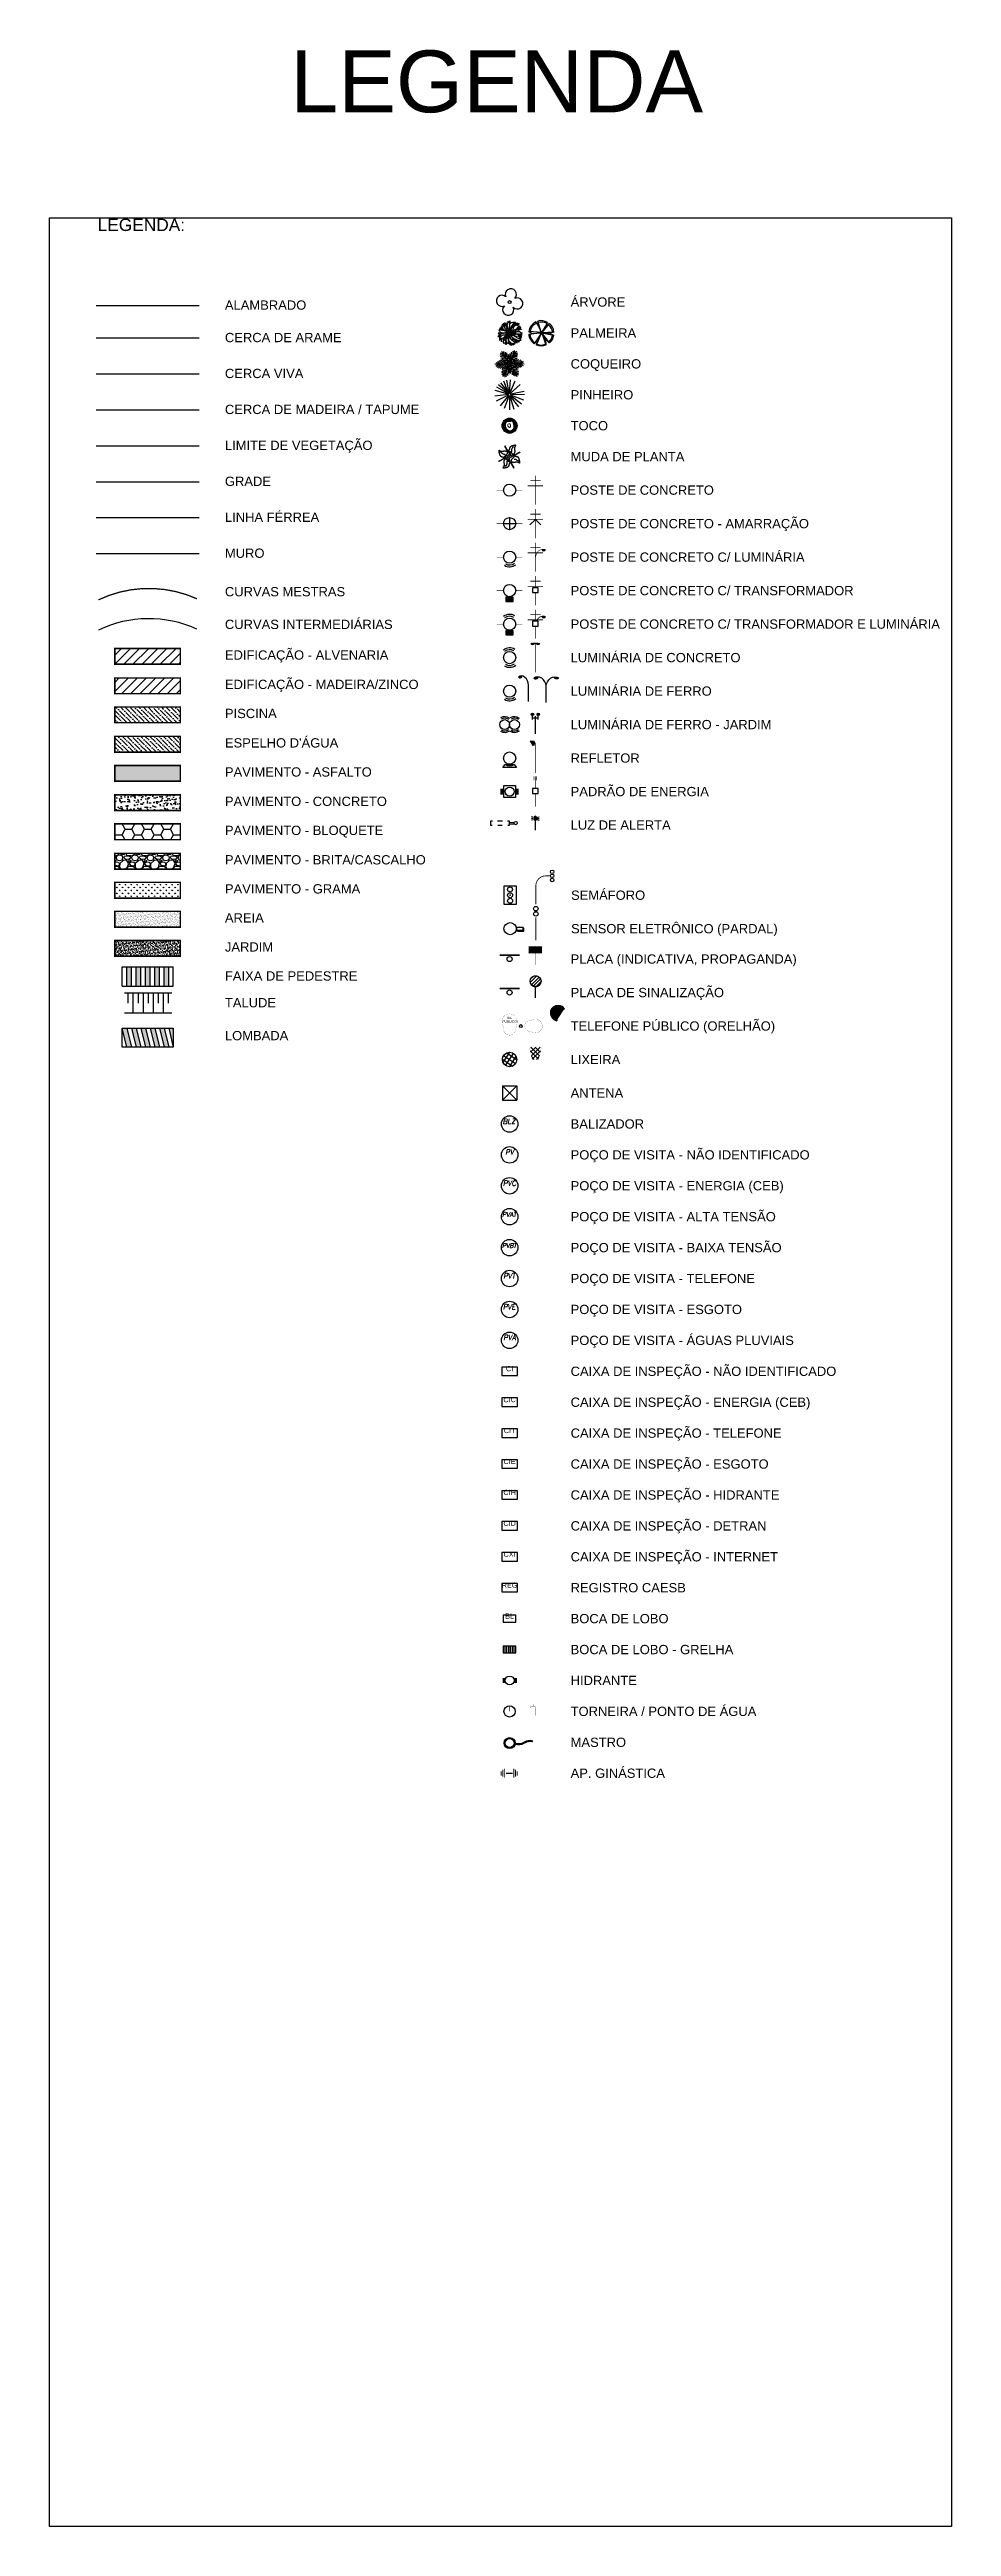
# Model space of a CAD drawing. Extents: x 190546 to 194941, y 8251022 to 8268833.
# Drawn here: x 190750.6 to 190925.6, y 8251191.7 to 8251672.4 of the extents above; entities that cross this region are included whole.
import ezdxf
from ezdxf.enums import TextEntityAlignment as Align

# ---------------------------------------------------------------- set-up
doc = ezdxf.new("R2010")
doc.units = 0
doc.header["$LTSCALE"] = 10
doc.header["$MEASUREMENT"] = 0
doc.linetypes.add('CONTINUO', pattern=[0])
doc.layers.get('0').update_dxf_attribs({"linetype": 'CONTINUOUS'})
for name, color, linetype in [('TOP-ACESSO_DE_VEICULOS', 90, 'CONTINUOUS'), ('TOP-ALAMBRADO', 157, 'ALAMBRADO'), ('TOP-ANTENA', 10, 'CONTINUOUS'), ('TOP-AP__GINASTICA', 250, 'CONTINUOUS'), ('TOP-BALIZADOR', 7, 'CONTINUOUS'), ('TOP-CAIXA_INSPEÇÃO_SEM_IDE', 184, 'CONTINUOUS'), ('TOP-CERCA', 7, 'CERCA'), ('TOP-CERCA_DE_MADEIRA-TAPUM', 24, 'CERCA_MADEIRA'), ('TOP-CERCA_VIVA', 94, 'CERCA_VIVA'), ('TOP-CURVA_INTERMED', 13, 'CONTINUOUS'), ('TOP-CURVA_MESTRA', 14, 'CONTINUOUS'), ('TOP-FAIXA_DE_PEDESTRE', 251, 'CONTINUOUS'), ('TOP-GRADE', 167, 'GRADE'), ('TOP-HATCH_AREIA', 41, 'CONTINUOUS'), ('TOP-HATCH_ASFALTO', 254, 'CONTINUOUS'), ('TOP-HATCH_BLOQUETE', 137, 'CONTINUOUS'), ('TOP-HATCH_CASCALHO', 147, 'CONTINUOUS'), ('TOP-HATCH_CONCRETO', 253, 'CONTINUOUS'), ('TOP-HATCH_EDIFICAÇÃO-ALVEN', 184, 'CONTINUOUS'), ('TOP-HATCH_EDIFICAÇÃO-MADEI', 26, 'CONTINUOUS'), ('TOP-HATCH_ESPELHO_D_ÁGUA', 152, 'CONTINUOUS'), ('TOP-HATCH_GRAMA', 90, 'CONTINUOUS'), ('TOP-HATCH_JARDIM', 70, 'CONTINUOUS'), ('TOP-HATCH_PISCINA', 130, 'CONTINUOUS'), ('TOP-LIMITE_DE_VEGETAÇÃO', 80, 'LIMITE_VEGET'), ('TOP-LINHA_FÉRREA', 147, 'ESTRADA_FERRO'), ('TOP-LIXEIRA', 30, 'CONTINUOUS'), ('TOP-LOMBADA', 250, 'CONTINUOUS'), ('TOP-MASTRO', 20, 'CONTINUOUS'), ('TOP-MUDA_DE_PLANTA', 94, 'CONTINUOUS'), ('TOP-MURO', 3, 'CONTINUOUS'), ('TOP-PLACA', 7, 'CONTINUOUS'), ('TOP-PLACA-SINALIZAÇÃO', 10, 'CONTINUOUS'), ('TOP-POÇO_DE_VISITA_NÃO_IDE', 7, 'CONTINUOUS'), ('TOP-REDE_ELÉTRICA_CAIXA_D0', 211, 'CONTINUOUS'), ('TOP-REDE_ELÉTRICA_CAIXA_DE', 10, 'CONTINUOUS'), ('TOP-REDE_ELÉTRICA_LUMINÁR0', 10, 'CONTINUOUS'), ('TOP-REDE_ELÉTRICA_LUMINÁR1', 119, 'CONTINUOUS'), ('TOP-REDE_ELÉTRICA_LUMINÁRI', 119, 'CONTINUOUS'), ('TOP-REDE_ELÉTRICA_LUZ_DE_A', 10, 'CONTINUOUS'), ('TOP-REDE_ELÉTRICA_PADRÃO-E', 10, 'CONTINUOUS'), ('TOP-REDE_ELÉTRICA_POSTE-C0', 10, 'CONTINUOUS'), ('TOP-REDE_ELÉTRICA_POSTE-C1', 10, 'CONTINUOUS'), ('TOP-REDE_ELÉTRICA_POSTE-C2', 10, 'CONTINUOUS'), ('TOP-REDE_ELÉTRICA_POSTE-C3', 10, 'CONTINUOUS'), ('TOP-REDE_ELÉTRICA_POSTE-CO', 10, 'CONTINUOUS'), ('TOP-REDE_ELÉTRICA_POÇO_DE0', 194, 'CONTINUOUS'), ('TOP-REDE_ELÉTRICA_POÇO_DE1', 200, 'CONTINUOUS'), ('TOP-REDE_ELÉTRICA_POÇO_DE_', 10, 'CONTINUOUS'), ('TOP-REDE_ELÉTRICA_REFLETOR', 10, 'CONTINUOUS'), ('TOP-REDE_ELÉTRICA_SEMÁFORO', 10, 'CONTINUOUS'), ('TOP-REDE_ELÉTRICA_SENSOR', 10, 'CONTINUOUS'), ('TOP-REDE_ESGOTO_CAIXA_DE_I', 34, 'CONTINUOUS'), ('TOP-REDE_ESGOTO_POÇO_DE_VI', 34, 'CONTINUOUS'), ('TOP-REDE_TELEFONICA_CAIXA-', 210, 'CONTINUOUS'), ('TOP-REDE_TELEFONICA_CAIXA_', 30, 'CONTINUOUS'), ('TOP-REDE_TELEFONICA_POÇO_D', 30, 'CONTINUOUS'), ('TOP-REDE_TELEFONICA_TELEFO', 30, 'CONTINUOUS'), ('TOP-REDE_ÁGUA_POTÁVEL_CAIX', 131, 'CONTINUOUS'), ('TOP-REDE_ÁGUA_POTÁVEL_HIDR', 131, 'CONTINUOUS'), ('TOP-REDE_ÁGUA_POTÁVEL_REGI', 131, 'CONTINUOUS'), ('TOP-REDE_ÁGUA_POTÁVEL_TORN', 131, 'CONTINUOUS'), ('TOP-REDE_ÁGUAS_PLUVIAIS_B0', 170, 'CONTINUOUS'), ('TOP-REDE_ÁGUAS_PLUVIAIS_BO', 170, 'CONTINUOUS'), ('TOP-REDE_ÁGUAS_PLUVIAIS_PO', 170, 'CONTINUOUS'), ('TOP-SINALIZADOR', 250, 'CONTINUOUS'), ('TOP-TALUDE', 66, 'CONTINUOUS'), ('TOP-URB', 250, 'CONTINUOUS'), ('TOP-ÁRVORE', 80, 'CONTINUOUS'), ('TOP-ÁRVORE_COQUEIRO', 80, 'CONTINUOUS'), ('TOP-ÁRVORE_PALMEIRA', 80, 'CONTINUOUS'), ('TOP-ÁRVORE_PINHEIRO', 80, 'CONTINUOUS'), ('TOP-ÁRVORE_TOCO', 38, 'CONTINUOUS')]:
    doc.layers.add(name, color=color, linetype=linetype)
doc.styles.add('ARIAL', font='arial.ttf', dxfattribs={"height": 1.1})
doc.styles.add('ROMANS', font='romans', dxfattribs={"height": 0.2})
doc.styles.get("Standard").update_dxf_attribs({"font": 'txt.shx'})
doc.styles.add('STYLEARIAL', font='arial.ttf')
doc.linetypes.add('ALAMBRADO', pattern='A,1,-0.04,["=",STANDARD,S=0.2,R=0,X=-0.025,Y=-0.1],-0.123', length=1.163)
doc.linetypes.add('CERCA', pattern='A,1,-0.04,["X",STANDARD,S=0.1,R=0,X=-0.025,Y=-0.05],-0.05', length=1.09)
doc.linetypes.add('CERCA_MADEIRA', pattern='A,1,-0.04,["//",STANDARD,S=0.1,R=0,X=-0.025,Y=-0.05],-0.16', length=1.2)
doc.linetypes.add('CERCA_VIVA', pattern='A,1,-0.05,[133,ltypeshp.shx,S=0.05,R=0,X=-0.05,Y=0],-0.05', length=1.1)
doc.linetypes.add('ESTRADA_FERRO', pattern='A,1,-0.01,["l",STANDARD,S=0.5,R=0,X=-0.1,Y=-0.25]', length=1.01)
doc.linetypes.add('GRADE', pattern='A,1,-0.04,["#",STANDARD,S=0.2,R=90,X=0.18,Y=-0.066],-0.2', length=1.24)
doc.linetypes.add('LIMITE_VEGET', pattern='A,1,-0.05,["V",STANDARD,S=0.1,R=0,X=-0.05,Y=-0.1],-0.05', length=1.1)
pattern_1 = [(45, (14712.2111, -2991.472), (-0.88388347648, 0.88388347648), [])]
pattern_2 = [(135, (14712.2111, -2991.47206), (-1.215339780164, 0.33145630368), [1.5625, -0.3125, 0, -0.3125])]

msp = doc.modelspace()

# ---------------------------------------------------------------- texts
at = {"layer": 'TOP-URB', "color": 4, "style": 'ARIAL'}
msp.add_text('LEGENDA', height=12, dxfattribs=at).set_placement((190837.4, 8251660.18), align=Align.CENTER)
at = {"layer": 'TOP-URB', "style": 'ARIAL'}
msp.add_text('LEGENDA:', height=2.4, rotation=359.9751, dxfattribs=at).set_placement((190768.46, 8251637.14), align=Align.CENTER)
for s, p in [('ALAMBRADO', (190784.67, 8251621.87)), ('ÁRVORE', (190851.75, 8251622.46)), ('PALMEIRA', (190851.75, 8251616.46)), ('COQUEIRO', (190851.75, 8251610.46)), ('CERCA VIVA', (190784.67, 8251608.6)), ('PINHEIRO', (190851.75, 8251604.46)), ('CERCA DE MADEIRA / TAPUME', (190784.67, 8251601.62)), ('LIMITE DE VEGETAÇÃO', (190784.67, 8251594.65)), ('TOCO', (190851.75, 8251598.46)), ('MUDA DE PLANTA', (190851.75, 8251592.46)), ('GRADE', (190784.67, 8251587.67)), ('POSTE DE CONCRETO', (190851.75, 8251585.96)), ('LINHA FÉRREA', (190784.67, 8251580.7)), ('POSTE DE CONCRETO - AMARRAÇÃO', (190851.75, 8251579.46)), ('MURO', (190784.67, 8251573.72)), ('POSTE DE CONCRETO C/ LUMINÁRIA', (190851.75, 8251572.96)), ('CURVAS MESTRAS', (190784.67, 8251566.25)), ('POSTE DE CONCRETO C/ TRANSFORMADOR', (190851.75, 8251566.46)), ('CURVAS INTERMEDIÁRIAS', (190784.67, 8251559.9)), ('POSTE DE CONCRETO C/ TRANSFORMADOR E LUMINÁRIA', (190851.75, 8251559.96)), ('EDIFICAÇÃO - ALVENARIA', (190784.67, 8251553.96)), ('LUMINÁRIA DE CONCRETO', (190851.75, 8251553.46)), ('EDIFICAÇÃO - MADEIRA/ZINCO', (190784.67, 8251548.26)), ('LUMINÁRIA DE FERRO', (190851.75, 8251546.96)), ('PISCINA', (190784.67, 8251542.62)), ("ESPELHO D'ÁGUA", (190784.67, 8251536.91)), ('LUMINÁRIA DE FERRO - JARDIM', (190851.75, 8251540.46)), ('REFLETOR', (190851.75, 8251533.96)), ('PAVIMENTO - ASFALTO', (190784.67, 8251531.27)), ('PADRÃO DE ENERGIA', (190851.75, 8251527.46)), ('PAVIMENTO - CONCRETO', (190784.67, 8251525.57)), ('PAVIMENTO - BLOQUETE', (190784.67, 8251519.93)), ('LUZ DE ALERTA', (190851.75, 8251520.96)), ('PAVIMENTO - BRITA/CASCALHO', (190784.67, 8251514.22)), ('PAVIMENTO - GRAMA', (190784.67, 8251508.58)), ('SEMÁFORO', (190851.83, 8251507.35)), ('AREIA', (190784.67, 8251502.95)), ('SENSOR ELETRÔNICO (PARDAL)', (190851.83, 8251500.85)), ('JARDIM', (190784.67, 8251497.31)), ('PLACA (INDICATIVA, PROPAGANDA)', (190851.75, 8251494.96)), ('FAIXA DE PEDESTRE', (190784.67, 8251491.68)), ('TALUDE', (190784.67, 8251486.49)), ('PLACA DE SINALIZAÇÃO', (190851.75, 8251488.46)), ('LOMBADA', (190784.67, 8251480.1)), ('TELEFONE PÚBLICO (ORELHÃO)', (190851.75, 8251481.96)), ('LIXEIRA', (190851.75, 8251475.46)), ('ANTENA', (190851.75, 8251468.96)), ('BALIZADOR', (190851.75, 8251462.96)), ('POÇO DE VISITA - NÃO IDENTIFICADO', (190851.75, 8251456.96)), ('POÇO DE VISITA - ENERGIA (CEB)', (190851.75, 8251450.96)), ('POÇO DE VISITA - ALTA TENSÃO', (190851.75, 8251444.96)), ('POÇO DE VISITA - BAIXA TENSÃO', (190851.75, 8251438.96)), ('POÇO DE VISITA - TELEFONE', (190851.75, 8251432.96)), ('POÇO DE VISITA - ESGOTO', (190851.75, 8251426.96)), ('POÇO DE VISITA - ÁGUAS PLUVIAIS', (190851.75, 8251420.96)), ('CAIXA DE INSPEÇÃO - NÃO IDENTIFICADO', (190851.75, 8251414.96)), ('CAIXA DE INSPEÇÃO - ENERGIA (CEB)', (190851.75, 8251408.96)), ('CAIXA DE INSPEÇÃO - TELEFONE', (190851.75, 8251402.96)), ('CAIXA DE INSPEÇÃO - ESGOTO', (190851.75, 8251396.96)), ('CAIXA DE INSPEÇÃO - HIDRANTE', (190851.75, 8251390.96)), ('CAIXA DE INSPEÇÃO - DETRAN', (190851.75, 8251384.96)), ('CAIXA DE INSPEÇÃO - INTERNET', (190851.75, 8251378.96)), ('REGISTRO CAESB', (190851.75, 8251372.96)), ('BOCA DE LOBO', (190851.75, 8251366.96)), ('BOCA DE LOBO - GRELHA', (190851.75, 8251360.96)), ('HIDRANTE', (190851.75, 8251354.96)), ('TORNEIRA / PONTO DE ÁGUA', (190851.75, 8251348.96)), ('MASTRO', (190851.75, 8251342.96)), ('AP. GINÁSTICA', (190851.75, 8251336.96))]:
    msp.add_text(s, height=1.8, dxfattribs=at).set_placement(p)
at = {"layer": 'TOP-URB', "ltscale": 1.4, "style": 'ARIAL'}
msp.add_text('CERCA DE ARAME', height=1.8, dxfattribs=at).set_placement((190784.67, 8251615.57))

# ---------------------------------------------------------------- blocks, each defined once
blk = doc.blocks.new('A$C49782D5F')
at = {"layer": 'TOP-ÁRVORE', "linetype": 'CONTINUOUS', "flags": 128}
blk.add_lwpolyline([(0.7, -1.01, 1.99215), (0.99, 0.7, 2.000068), (-0.72, 0.99, 2.000004), (-1.01, -0.72, 2.005032), (0.7, -1.01)], format="xyb", dxfattribs=at)
at = {"layer": 'TOP-ÁRVORE', "linetype": 'CONTINUOUS'}
blk.add_circle((0, 0), 0.275, dxfattribs=at)
blk = doc.blocks.new('A$C3EA7075F')
at = {"layer": 'TOP-ÁRVORE_PALMEIRA'}
for points, knots in [([(-0.01, 0.15), (-0.45, 0.06), (-0.88, -0.03), (-1.32, -0.12), (-1.62, -0.18), (-1.94, 0.02), (-2.24, -0.06), (-2.43, -0.11), (-1.76, -0.26), (-1.79, -0.42), (-1.8, -0.48), (-1.81, -0.55), (-1.85, -0.59), (-1.86, -0.6), (-1.87, -0.61), (-1.88, -0.62), (-1.89, -0.63), (-1.9, -0.63), (-1.9, -0.64), (-2, -0.74), (-2, -0.91), (-1.99, -1.04), (-1.99, -1.15), (-1.97, -1.27), (-1.93, -1.38), (-1.87, -1.57), (-1.74, -0.86), (-1.7, -0.86), (-1.62, -0.87), (-1.62, -1.95), (-1.57, -1.74), (-1.52, -1.59), (-1.54, -1.23), (-1.37, -1.08), (-1.23, -0.94), (-1.06, -0.81), (-0.9, -0.68), (-0.6, -0.43), (-0.3, -0.19), (0, 0.05)], [0, 0, 0, 0, 0.17099, 0.17099, 0.17099, 0.290014, 0.290014, 0.290014, 0.364711, 0.364711, 0.364711, 0.388044, 0.388044, 0.388044, 0.392604, 0.392604, 0.392604, 0.397164, 0.397164, 0.397164, 0.449849, 0.449849, 0.449849, 0.494231, 0.494231, 0.494231, 0.567585, 0.567585, 0.567585, 0.682456, 0.682456, 0.682456, 0.771657, 0.771657, 0.771657, 0.851574, 0.851574, 0.851574, 1, 1, 1, 1]), ([(-0.23, 0.15), (-0.4, 0.09), (-0.56, 0.03), (-0.73, -0.02), (-1, -0.11), (-1.31, -0.05), (-1.57, -0.19), (-1.63, -0.22), (-1.68, -0.27), (-1.74, -0.31), (-1.85, -0.4), (-1.95, -0.5), (-2.06, -0.58), (-2.12, -0.63), (-2.33, -0.67), (-2.27, -0.69), (-2.2, -0.71), (-2.11, -0.72), (-2.03, -0.73), (-1.98, -0.73), (-1.92, -0.74), (-1.87, -0.74), (-1.68, -0.73), (-1.56, -0.48), (-1.38, -0.42), (-1.2, -0.36), (-0.99, -0.38), (-0.82, -0.3), (-0.54, -0.16), (-0.26, -0.03), (0.01, 0.1)], [0, 0, 0, 0, 0.111061, 0.111061, 0.111061, 0.291483, 0.291483, 0.291483, 0.336276, 0.336276, 0.336276, 0.425105, 0.425105, 0.425105, 0.474709, 0.474709, 0.474709, 0.524697, 0.524697, 0.524697, 0.560461, 0.560461, 0.560461, 0.682398, 0.682398, 0.682398, 0.804859, 0.804859, 0.804859, 1, 1, 1, 1]), ([(-0.21, 0.28), (-0.46, 0.33), (-0.71, 0.37), (-0.96, 0.41), (-1.27, 0.46), (-1.49, 0.75), (-1.76, 0.91), (-1.8, 0.93), (-1.86, 0.97), (-1.9, 0.97), (-1.95, 0.98), (-1.91, 0.83), (-1.89, 0.79), (-1.82, 0.64), (-1.18, 0.39), (-1.36, 0.45), (-1.52, 0.5), (-1.7, 0.58), (-1.87, 0.65), (-1.93, 0.68), (-1.99, 0.72), (-2.05, 0.74), (-2.13, 0.77), (-1.91, 0.52), (-1.93, 0.5), (-1.94, 0.48), (-2.14, 0.55), (-2.1, 0.51), (-2.05, 0.45), (-1.99, 0.4), (-1.94, 0.34), (-1.89, 0.28), (-1.85, 0.21), (-1.77, 0.15), (-1.59, 0), (-1.38, 0.01), (-1.18, 0.04), (-0.87, 0.08), (-0.56, 0.13), (-0.26, 0.17)], [0, 0, 0, 0, 0.128526, 0.128526, 0.128526, 0.288823, 0.288823, 0.288823, 0.316005, 0.316005, 0.316005, 0.347211, 0.347211, 0.347211, 0.454438, 0.454438, 0.454438, 0.547948, 0.547948, 0.547948, 0.581357, 0.581357, 0.581357, 0.627097, 0.627097, 0.627097, 0.655828, 0.655828, 0.655828, 0.69497, 0.69497, 0.69497, 0.738654, 0.738654, 0.738654, 0.841108, 0.841108, 0.841108, 1, 1, 1, 1]), ([(-0.05, 0.18), (-0.2, 0.43), (-0.35, 0.69), (-0.49, 0.94), (-0.62, 1.15), (-0.68, 1.39), (-0.76, 1.62), (-0.81, 1.74), (-0.8, 1.92), (-0.84, 1.99), (-0.88, 2.07), (-1.03, 1.81), (-1.06, 1.71), (-1.09, 1.58), (-1.12, 1.39), (-1.14, 1.27), (-1.17, 1.12), (-1.16, 1.83), (-1.2, 1.83), (-1.23, 1.84), (-1.31, 1.53), (-1.35, 1.54), (-1.36, 1.54), (-1.37, 1.68), (-1.38, 1.64), (-1.43, 1.56), (-1.49, 1.47), (-1.54, 1.37), (-1.57, 1.31), (-1.61, 1.24), (-1.62, 1.18), (-1.65, 1.03), (-1.47, 0.89), (-1.32, 0.78), (-1.13, 0.65), (-0.95, 0.57), (-0.74, 0.51), (-0.58, 0.46), (-0.43, 0.41), (-0.27, 0.37)], [0, 0, 0, 0, 0.147134, 0.147134, 0.147134, 0.270904, 0.270904, 0.270904, 0.334292, 0.334292, 0.334292, 0.394144, 0.394144, 0.394144, 0.468796, 0.468796, 0.468796, 0.564015, 0.564015, 0.564015, 0.619383, 0.619383, 0.619383, 0.637983, 0.637983, 0.637983, 0.691393, 0.691393, 0.691393, 0.725607, 0.725607, 0.725607, 0.810139, 0.810139, 0.810139, 0.917168, 0.917168, 0.917168, 1, 1, 1, 1]), ([(-0.03, 0.06), (-0.17, 0.22), (-0.32, 0.37), (-0.46, 0.53), (-0.57, 0.65), (-0.75, 0.67), (-0.84, 0.82), (-0.96, 1.01), (-0.95, 1.23), (-0.98, 1.43), (-1, 1.6), (-0.92, 1.81), (-1, 1.94), (-1.03, 2), (-1.13, 1.85), (-1.18, 1.79), (-1.21, 1.76), (-1.26, 1.73), (-1.27, 1.69), (-1.31, 1.58), (-1.28, 1.46), (-1.29, 1.35), (-1.31, 1.23), (-1.36, 1.11), (-1.36, 0.99), (-1.36, 0.82), (-1.22, 0.65), (-1.07, 0.55), (-0.93, 0.45), (-0.79, 0.38), (-0.64, 0.32), (-0.5, 0.25), (-0.35, 0.19), (-0.21, 0.13)], [0, 0, 0, 0, 0.131347, 0.131347, 0.131347, 0.23199, 0.23199, 0.23199, 0.362242, 0.362242, 0.362242, 0.466976, 0.466976, 0.466976, 0.515674, 0.515674, 0.515674, 0.544534, 0.544534, 0.544534, 0.614856, 0.614856, 0.614856, 0.690723, 0.690723, 0.690723, 0.801177, 0.801177, 0.801177, 0.902523, 0.902523, 0.902523, 1, 1, 1, 1]), ([(-0.08, 0.37), (-0.17, 0.61), (-0.26, 0.85), (-0.35, 1.09), (-0.45, 1.36), (-0.55, 1.66), (-0.47, 1.94), (-0.44, 2.05), (-0.34, 2.15), (-0.29, 2.24), (-0.25, 2.31), (-0.22, 1.98), (-0.18, 1.97), (-0.12, 1.96), (-0.02, 2.33), (0.04, 2.32), (0.14, 2.31), (-0.09, 1.48), (-0.01, 1.59), (0.03, 1.65), (0.1, 1.89), (0.23, 1.95), (0.33, 1.99), (0.43, 2.04), (0.53, 2.06), (0.73, 2.09), (1.02, 2.08), (1.17, 2.04), (1.26, 2), (0.87, 1.96), (0.78, 1.86), (0.65, 1.69), (0.5, 1.51), (0.4, 1.31), (0.33, 1.18), (0.26, 1.06), (0.22, 0.93), (0.14, 0.66), (0.06, 0.39), (-0.03, 0.12)], [0, 0, 0, 0, 0.107168, 0.107168, 0.107168, 0.22785, 0.22785, 0.22785, 0.276235, 0.276235, 0.276235, 0.316328, 0.316328, 0.316328, 0.373472, 0.373472, 0.373472, 0.476278, 0.476278, 0.476278, 0.537624, 0.537624, 0.537624, 0.581975, 0.581975, 0.581975, 0.670663, 0.670663, 0.670663, 0.729856, 0.729856, 0.729856, 0.823419, 0.823419, 0.823419, 0.882191, 0.882191, 0.882191, 1, 1, 1, 1]), ([(-0.1, 0.35), (-0.2, 0.63), (-0.31, 0.91), (-0.41, 1.19), (-0.5, 1.42), (-0.46, 1.69), (-0.36, 1.93), (-0.3, 2.06), (-0.19, 2.15), (-0.09, 2.24), (-0.06, 2.26), (0.02, 2.27), (0.03, 2.24), (0.04, 2.11), (0.02, 1.98), (0.01, 1.86), (0, 1.64), (-0.05, 1.43), (-0.04, 1.21), (-0.03, 0.86), (-0.01, 0.5), (0, 0.15)], [0, 0, 0, 0, 0.21166, 0.21166, 0.21166, 0.38561, 0.38561, 0.38561, 0.481578, 0.481578, 0.481578, 0.508082, 0.508082, 0.508082, 0.597321, 0.597321, 0.597321, 0.749047, 0.749047, 0.749047, 1, 1, 1, 1]), ([(0.04, 0.04), (0.14, 0.28), (0.25, 0.52), (0.35, 0.76), (0.48, 1.06), (0.65, 1.34), (0.83, 1.62), (0.9, 1.74), (1, 1.83), (1.12, 1.88), (1.24, 1.93), (1.38, 1.91), (1.5, 1.88), (1.63, 1.84), (1.86, 1.77), (1.85, 1.74), (1.85, 1.74), (1.8, 1.74), (1.77, 1.73), (1.61, 1.68), (1.44, 1.61), (1.28, 1.52), (1.09, 1.42), (0.91, 1.3), (0.78, 1.12), (0.69, 0.99), (0.72, 0.82), (0.65, 0.7), (0.59, 0.6), (0.53, 0.51), (0.47, 0.42), (0.35, 0.25), (-0.16, -0.08), (0.03, 0), (0.1, 0.04), (0.18, 0.07), (0.26, 0.11)], [0, 0, 0, 0, 0.135522, 0.135522, 0.135522, 0.305106, 0.305106, 0.305106, 0.371734, 0.371734, 0.371734, 0.437698, 0.437698, 0.437698, 0.501925, 0.501925, 0.501925, 0.515582, 0.515582, 0.515582, 0.608335, 0.608335, 0.608335, 0.718049, 0.718049, 0.718049, 0.794242, 0.794242, 0.794242, 0.850698, 0.850698, 0.850698, 0.955463, 0.955463, 0.955463, 1, 1, 1, 1]), ([(0.08, 0), (0.18, -0.25), (0.29, -0.49), (0.4, -0.74), (0.45, -0.85), (0.54, -0.93), (0.62, -1.02), (0.72, -1.13), (0.87, -1.18), (0.95, -1.31), (0.99, -1.38), (1, -1.45), (1.02, -1.53), (1.02, -1.54), (1.02, -1.56), (1.02, -1.57), (1.03, -1.63), (1.04, -1.68), (1.09, -1.72), (1.14, -1.76), (1.19, -1.77), (1.24, -1.79), (1.31, -1.83), (1.38, -1.88), (1.45, -1.91), (1.61, -1.99), (1.18, -1.42), (1.22, -1.38), (1.27, -1.33), (1.84, -1.74), (1.9, -1.65), (1.92, -1.61), (1.75, -1.46), (1.76, -1.43), (1.79, -1.38), (2.3, -1.45), (2.23, -1.38), (2.17, -1.32), (2.08, -1.18), (1.97, -1.13), (1.82, -1.06), (1.64, -1.08), (1.5, -1.01), (1.45, -0.97), (1.41, -0.91), (1.36, -0.88), (1.33, -0.87), (1.29, -0.87), (1.26, -0.85), (1.15, -0.79), (1.07, -0.7), (0.96, -0.64), (0.88, -0.6), (0.81, -0.56), (0.73, -0.53), (0.6, -0.47), (0.44, -0.49), (0.34, -0.4), (0.2, -0.28), (0.06, -0.16), (-0.08, -0.04)], [0, 0, 0, 0, 0.1119, 0.1119, 0.1119, 0.16241, 0.16241, 0.16241, 0.22271, 0.22271, 0.22271, 0.254908, 0.254908, 0.254908, 0.261174, 0.261174, 0.261174, 0.283293, 0.283293, 0.283293, 0.307148, 0.307148, 0.307148, 0.339781, 0.339781, 0.339781, 0.419899, 0.419899, 0.419899, 0.521454, 0.521454, 0.521454, 0.556299, 0.556299, 0.556299, 0.621388, 0.621388, 0.621388, 0.671859, 0.671859, 0.671859, 0.738841, 0.738841, 0.738841, 0.764839, 0.764839, 0.764839, 0.780106, 0.780106, 0.780106, 0.829926, 0.829926, 0.829926, 0.8666, 0.8666, 0.8666, 0.922755, 0.922755, 0.922755, 1, 1, 1, 1]), ([(0, 0.02), (0.14, 0.32), (0.27, 0.61), (0.41, 0.91), (0.52, 1.15), (0.75, 1.32), (0.95, 1.51), (1.07, 1.62), (1.2, 1.71), (1.32, 1.78), (1.4, 1.83), (1.52, 1.81), (1.59, 1.78), (1.63, 1.77), (1.49, 1.71), (1.49, 1.7), (1.5, 1.67), (1.7, 1.7), (1.71, 1.67), (1.71, 1.62), (1.4, 1.55), (1.4, 1.5), (1.4, 1.4), (2.2, 1.32), (2.01, 1.26), (1.98, 1.25), (1.95, 1.27), (1.92, 1.27), (1.73, 1.23), (1.55, 1.01), (1.39, 0.98), (1.19, 0.94), (2.39, 1.11), (2.16, 1.03), (1.93, 0.96), (1.67, 0.88), (1.44, 0.78), (1.26, 0.71), (1.06, 0.67), (0.92, 0.55), (0.73, 0.39), (0.54, 0.23), (0.35, 0.07)], [0, 0, 0, 0, 0.131613, 0.131613, 0.131613, 0.241074, 0.241074, 0.241074, 0.303629, 0.303629, 0.303629, 0.34026, 0.34026, 0.34026, 0.358121, 0.358121, 0.358121, 0.387434, 0.387434, 0.387434, 0.434545, 0.434545, 0.434545, 0.522608, 0.522608, 0.522608, 0.534392, 0.534392, 0.534392, 0.615817, 0.615817, 0.615817, 0.71985, 0.71985, 0.71985, 0.823361, 0.823361, 0.823361, 0.900268, 0.900268, 0.900268, 1, 1, 1, 1]), ([(0, 0), (0.28, 0.06), (0.57, 0.13), (0.85, 0.19), (1.09, 0.24), (1.19, 0.54), (1.41, 0.65), (1.54, 0.72), (1.68, 0.77), (1.81, 0.8), (1.92, 0.82), (2.03, 0.83), (2.14, 0.8), (2.2, 0.78), (2.32, 0.7), (2.31, 0.68), (2.28, 0.64), (2.04, 0.68), (1.93, 0.61), (1.77, 0.51), (1.6, 0.4), (1.44, 0.3), (1.26, 0.19), (1.12, -0.01), (0.92, -0.02), (0.68, -0.04), (0.45, -0.05), (0.22, -0.06)], [0, 0, 0, 0, 0.17995, 0.17995, 0.17995, 0.331017, 0.331017, 0.331017, 0.419101, 0.419101, 0.419101, 0.48565, 0.48565, 0.48565, 0.529151, 0.529151, 0.529151, 0.607626, 0.607626, 0.607626, 0.72937, 0.72937, 0.72937, 0.855075, 0.855075, 0.855075, 1, 1, 1, 1]), ([(0.52, 0.08), (0.74, 0.13), (0.96, 0.18), (1.18, 0.22), (1.34, 0.26), (1.51, 0.28), (1.67, 0.31), (1.96, 0.34), (2.26, 0.02), (2.46, -0.04), (2.51, -0.06), (2.29, 0.03), (2.24, -0.01), (2.21, -0.04), (2.15, -0.11), (2.17, -0.15), (2.2, -0.2), (2.28, -0.24), (2.33, -0.3), (2.36, -0.33), (2.38, -0.38), (2.39, -0.41), (2.42, -0.48), (2.13, -0.35), (2.11, -0.37), (2.09, -0.41), (2.4, -0.94), (2.33, -0.85), (2.29, -0.81), (2.24, -0.68), (2.17, -0.62), (2.11, -0.57), (2.05, -0.52), (1.98, -0.49), (1.74, -0.36), (1.51, -0.21), (1.24, -0.18), (0.97, -0.15), (0.69, -0.12), (0.41, -0.08)], [0, 0, 0, 0, 0.116686, 0.116686, 0.116686, 0.204567, 0.204567, 0.204567, 0.355194, 0.355194, 0.355194, 0.394206, 0.394206, 0.394206, 0.421013, 0.421013, 0.421013, 0.45875, 0.45875, 0.45875, 0.482193, 0.482193, 0.482193, 0.531967, 0.531967, 0.531967, 0.624538, 0.624538, 0.624538, 0.673527, 0.673527, 0.673527, 0.714675, 0.714675, 0.714675, 0.85335, 0.85335, 0.85335, 1, 1, 1, 1]), ([(-0.13, -0.07), (-0.31, -0.29), (-0.5, -0.5), (-0.69, -0.72), (-0.8, -0.85), (-0.96, -0.92), (-1.07, -1.07), (-1.15, -1.17), (-1.17, -1.3), (-1.2, -1.42), (-1.24, -1.56), (-1.27, -1.71), (-1.24, -1.85), (-1.23, -1.9), (-1.2, -1.99), (-1.16, -2), (-1.14, -2.01), (-1.12, -1.96), (-1.1, -1.94), (-1.08, -1.93), (-1.06, -1.9), (-1.05, -1.9), (-0.97, -1.89), (-0.9, -2.04), (-0.83, -2.1), (-0.78, -2.14), (-0.69, -2.18), (-0.63, -2.19), (-0.53, -2.22), (-0.87, -1.84), (-0.83, -1.8), (-0.79, -1.77), (-0.46, -2.16), (-0.47, -2.03), (-0.47, -1.96), (-0.49, -1.87), (-0.52, -1.79), (-0.56, -1.66), (-0.69, -1.54), (-0.7, -1.4), (-0.7, -1.28), (-0.64, -1.15), (-0.57, -1.03), (-0.38, -0.7), (-0.19, -0.37), (0, -0.04)], [0, 0, 0, 0, 0.139577, 0.139577, 0.139577, 0.224519, 0.224519, 0.224519, 0.287379, 0.287379, 0.287379, 0.356787, 0.356787, 0.356787, 0.385784, 0.385784, 0.385784, 0.399687, 0.399687, 0.399687, 0.411239, 0.411239, 0.411239, 0.459361, 0.459361, 0.459361, 0.49509, 0.49509, 0.49509, 0.566183, 0.566183, 0.566183, 0.636626, 0.636626, 0.636626, 0.677026, 0.677026, 0.677026, 0.747538, 0.747538, 0.747538, 0.811405, 0.811405, 0.811405, 1, 1, 1, 1]), ([(-0.1, -0.15), (-0.17, -0.4), (-0.25, -0.65), (-0.32, -0.91), (-0.4, -1.15), (-0.2, -1.39), (-0.1, -1.62), (0.03, -1.93), (0.85, -2.25), (0.58, -2.29), (0.47, -2.3), (0.32, -2.25), (0.19, -2.21), (0.1, -2.18), (0, -2.15), (-0.09, -2.12), (-0.2, -2.08), (-0.31, -2.06), (-0.41, -1.96), (-0.67, -1.72), (-0.92, -1.45), (-0.84, -1.19), (-0.78, -0.98), (-0.66, -0.76), (-0.53, -0.57), (-0.41, -0.4), (-0.3, -0.23), (-0.19, -0.06)], [0, 0, 0, 0, 0.13804, 0.13804, 0.13804, 0.269051, 0.269051, 0.269051, 0.434886, 0.434886, 0.434886, 0.503722, 0.503722, 0.503722, 0.5562, 0.5562, 0.5562, 0.618946, 0.618946, 0.618946, 0.773179, 0.773179, 0.773179, 0.893886, 0.893886, 0.893886, 1, 1, 1, 1]), ([(-0.03, -0.05), (-0.09, -0.38), (-0.16, -0.71), (-0.22, -1.03), (-0.25, -1.2), (-0.25, -1.36), (-0.25, -1.53), (-0.24, -1.63), (-0.22, -1.73), (-0.19, -1.84), (-0.15, -1.99), (-0.11, -2.17), (0.03, -2.25), (0.12, -2.29), (0.21, -2.33), (0.31, -2.37), (0.32, -2.38), (0.32, -2.38), (0.33, -2.38), (0.44, -2.44), (0.09, -2.09), (0.12, -2.07), (0.14, -2.05), (0.36, -2.25), (0.39, -2.23), (0.41, -2.21), (0.26, -1.97), (0.29, -1.95), (0.34, -1.91), (0.79, -2.31), (0.84, -2.27), (0.86, -2.25), (0.62, -1.98), (0.7, -1.99), (0.75, -1.99), (0.82, -2.08), (0.88, -2.09), (0.95, -2.1), (1.13, -2.12), (1.1, -2.07), (1.05, -1.99), (0.98, -1.91), (0.93, -1.84), (0.9, -1.79), (0.87, -1.75), (0.84, -1.71), (0.76, -1.6), (0.61, -1.55), (0.51, -1.47), (0.43, -1.39), (0.34, -1.33), (0.27, -1.23), (0.18, -1.11), (0.12, -0.96), (0.1, -0.81), (0.07, -0.55), (0.04, -0.29), (0.01, -0.04)], [0, 0, 0, 0, 0.135929, 0.135929, 0.135929, 0.203058, 0.203058, 0.203058, 0.245133, 0.245133, 0.245133, 0.307881, 0.307881, 0.307881, 0.349702, 0.349702, 0.349702, 0.353072, 0.353072, 0.353072, 0.404774, 0.404774, 0.404774, 0.447198, 0.447198, 0.447198, 0.486756, 0.486756, 0.486756, 0.572925, 0.572925, 0.572925, 0.615389, 0.615389, 0.615389, 0.643822, 0.643822, 0.643822, 0.672961, 0.672961, 0.672961, 0.711812, 0.711812, 0.711812, 0.732842, 0.732842, 0.732842, 0.787941, 0.787941, 0.787941, 0.832803, 0.832803, 0.832803, 0.894295, 0.894295, 0.894295, 1, 1, 1, 1]), ([(0.29, -0.46), (0.34, -0.56), (0.39, -0.66), (0.44, -0.76), (0.55, -0.95), (0.8, -1.02), (0.98, -1.14), (1.17, -1.25), (1.38, -1.33), (1.57, -1.43), (1.69, -1.5), (1.87, -1.79), (1.77, -1.78), (1.63, -1.76), (1.42, -1.58), (1.23, -1.53), (1.13, -1.49), (1.02, -1.47), (0.92, -1.43), (0.79, -1.39), (0.68, -1.33), (0.56, -1.27), (0.37, -1.17), (0.04, -1.12), (0.04, -0.91), (0.04, -0.62), (0.04, -0.33), (0.04, -0.04)], [0, 0, 0, 0, 0.068603, 0.068603, 0.068603, 0.204086, 0.204086, 0.204086, 0.338629, 0.338629, 0.338629, 0.420782, 0.420782, 0.420782, 0.543807, 0.543807, 0.543807, 0.610743, 0.610743, 0.610743, 0.692378, 0.692378, 0.692378, 0.821598, 0.821598, 0.821598, 1, 1, 1, 1]), ([(0.26, -0.15), (0.47, -0.19), (0.68, -0.23), (0.89, -0.27), (1.15, -0.33), (1.42, -0.15), (1.68, -0.17), (1.9, -0.19), (2.11, -0.25), (2.32, -0.27), (2.53, -0.3), (1.67, -0.27), (1.66, -0.29), (1.64, -0.32), (2.41, -1.05), (2.21, -1.08), (2.07, -1.1), (1.9, -0.63), (1.66, -0.61), (1.5, -0.6), (1.32, -0.75), (1.17, -0.7), (0.97, -0.63), (0.77, -0.55), (0.6, -0.44), (0.48, -0.37), (0.36, -0.29), (0.24, -0.21)], [0, 0, 0, 0, 0.107778, 0.107778, 0.107778, 0.24105, 0.24105, 0.24105, 0.348191, 0.348191, 0.348191, 0.458243, 0.458243, 0.458243, 0.61954, 0.61954, 0.61954, 0.740571, 0.740571, 0.740571, 0.824795, 0.824795, 0.824795, 0.928215, 0.928215, 0.928215, 1, 1, 1, 1])]:
    blk.add_open_spline(points, degree=3, knots=knots, dxfattribs=at)
blk.add_point((-0.02, -0.02), dxfattribs=at)
blk = doc.blocks.new('A$C42236736')
at = {"layer": 'TOP-ÁRVORE_PALMEIRA'}
for p, q in [((0.01, 0.07), (-2.5, 0.25)), ((-2.48, -0.25), (0.01, 0.07)), ((-1.81, -0.12), (-2.47, 0.24)), ((-1.82, -0.1), (0.01, 0.01)), ((0.01, 0.01), (-1.44, -2.09)), ((-1.17, 2.14), (-0.58, 1.34)), ((-0.96, -2.34), (0.01, 0.01)), ((-0.73, -1.28), (0.01, 0.01)), ((-0.01, -0.01), (-0.72, 2.29)), ((-0.58, 1.34), (-0.7, 2.29)), ((-0.58, 1.34), (-0.01, 0.01)), ((0.75, -1.24), (-0.01, 0.01)), ((0.72, 1.25), (0.01, 0.03)), ((2.39, 0.17), (0.01, 0.03)), ((1.54, -0.1), (0.01, 0.05)), ((0.01, 0.03), (2.36, -0.43)), ((1.15, 2.02), (0.03, 0.05)), ((0.03, 0.05), (1.51, 1.81)), ((0.03, 0.03), (0.84, -2.33)), ((1.55, -1.94), (0.03, 0.03)), ((1.13, 2.02), (0.73, 1.24)), ((0.73, 1.24), (1.51, 1.82)), ((2.39, 0.16), (1.54, -0.11)), ((-2.48, -0.23), (-1.81, -0.12)), ((-0.73, -1.28), (-1.44, -2.07)), ((-0.98, -2.34), (-0.73, -1.28)), ((0.76, -1.24), (0.84, -2.37)), ((1.55, -1.94), (0.76, -1.24)), ((1.54, -0.11), (2.37, -0.41))]:
    blk.add_line(p, q, dxfattribs=at)
for centre, radius, start, end in [((0.02, -0.11), 2.54, 117.4863, 171.4484), ((-0.11, -0.1), 2.18, 115.9305, 169.2592), ((-0.05, 0.35), 2.05, 54.3842, 109.1674), ((-0.09, -0.64), 2.72, 67.363, 101.0798), ((-0.09, -0.19), 2.27, 8.9188, 50.8384), ((0.26, 0.09), 2.13, 2.1127, 53.8887), ((-0.07, -0.1), 2.42, 183.5353, 235.3544), ((0.05, 0.01), 2.37, 188.1449, 233.911), ((-0.07, 0.13), 2.62, 250.058, 290.2953), ((-0.1, -0.16), 2.18, 249.3685, 292.0705), ((0.32, -0.32), 1.79, 309.7909, 357.1215), ((-0.07, -0.08), 2.46, 311.2348, 351.9824)]:
    blk.add_arc(centre, radius, start, end, dxfattribs=at)
blk = doc.blocks.new('A$C2AAA6732')
at = {"layer": 'TOP-ÁRVORE_COQUEIRO', "linetype": 'CONTINUOUS'}
for p, q in [((-1.94, -0.14), (-2.61, 0.22)), ((-1.62, -0.1), (-2.37, 0.41)), ((-2.17, -0.18), (-0.11, 0.06)), ((0, 0), (-2.17, -0.18)), ((-1.22, -0.06), (-2.11, 0.56)), ((-1.06, 1.5), (-1.8, 1.77)), ((-1.23, 1.8), (-1.78, 2.07)), ((-0.85, 1.18), (-1.78, 1.46)), ((-0.79, -0.01), (-1.76, 0.71)), ((-0.65, 0.86), (-1.68, 1.11)), ((-0.44, 0.55), (-1.56, 0.79)), ((-1.21, 1.79), (-1.48, 2.42)), ((-0.36, 0.03), (-1.42, 0.82)), ((-0.23, 0.22), (-1.42, 0.47)), ((-1.23, 1.79), (-0.03, 0.15)), ((-1.23, 1.79), (-0.11, 0.04)), ((0, 0), (-1.23, 1.79)), ((-1.08, 1.61), (-1.1, 2.38)), ((0, 0), (-0.97, -1.95)), ((-0.89, 1.36), (-0.82, 2.26)), ((-0.66, 1.03), (-0.56, 2.11)), ((-0.4, 0.69), (-0.25, 1.88)), ((0.07, 0.31), (-0.28, 1.47)), ((-0.15, 0.33), (0.02, 1.64)), ((0.26, 0.65), (-0.08, 1.75)), ((0.96, 1.95), (0, 0.15)), ((0, 0), (0.96, 1.95)), ((0, 0), (2.17, 0.12)), ((0, 0), (1.18, -1.83)), ((2.17, 0.12), (0.1, 0.07)), ((0.96, 1.95), (0.11, 0.07)), ((2.17, 0.12), (0.11, -0.06)), ((0.43, 0.99), (0.14, 2.01)), ((0.21, 0.29), (1.43, 0.79)), ((0.3, 0.08), (1.14, 0.96)), ((0.62, 1.32), (0.39, 2.26)), ((0.4, 0.69), (1.51, 1.14)), ((0.57, 1.08), (1.56, 1.53)), ((0.79, 1.67), (0.66, 2.44)), ((0.7, 0.09), (1.49, 0.92)), ((0.74, 1.44), (1.57, 1.82)), ((0.87, 1.73), (1.53, 2.13)), ((0.96, 1.96), (0.94, 2.57)), ((0.96, 1.94), (1.38, 2.48)), ((1.07, 0.11), (1.82, 0.85)), ((1.22, 0.03), (2.09, -0.62)), ((1.45, 0.11), (2.17, 0.76)), ((1.62, 0.05), (2.35, -0.48)), ((1.84, 0.12), (2.45, 0.61)), ((1.94, 0.08), (2.6, -0.3)), ((2.16, 0.1), (2.84, 0)), ((2.18, 0.12), (2.7, 0.43)), ((-2.15, -0.17), (-2.84, -0.09)), ((-2.17, -0.18), (-2.68, -0.52)), ((-1.83, -0.18), (-2.43, -0.69)), ((-2.17, -0.18), (-0.1, -0.08)), ((-1.45, -0.15), (-2.15, -0.83)), ((-1.07, -0.14), (-1.8, -0.91)), ((-0.75, -1.44), (-1.58, -1.81)), ((-0.58, -1.07), (-1.57, -1.52)), ((-0.88, -1.73), (-1.54, -2.12)), ((-0.4, -0.68), (-1.52, -1.13)), ((-0.69, -0.11), (-1.46, -0.97)), ((-0.21, -0.29), (-1.44, -0.78)), ((-0.97, -1.93), (-1.4, -2.47)), ((-0.3, -0.09), (-1.11, -1)), ((-0.97, -1.95), (-0.11, -0.07)), ((-0.97, -1.95), (0, -0.15)), ((-0.97, -1.95), (-0.95, -2.56)), ((-0.8, -1.66), (-0.68, -2.43)), ((-0.62, -1.32), (-0.41, -2.26)), ((-0.44, -0.98), (-0.16, -2.01)), ((-0.26, -0.65), (0.07, -1.75)), ((-0.08, -0.31), (0.28, -1.47)), ((0.14, -0.33), (-0.06, -1.64)), ((1.18, -1.83), (0.02, -0.15)), ((1.18, -1.83), (0.11, -0.05)), ((0.38, -0.7), (0.2, -1.89)), ((0.22, -0.22), (1.4, -0.51)), ((0.35, -0.04), (1.39, -0.87)), ((0.42, -0.56), (1.54, -0.83)), ((0.63, -1.04), (0.5, -2.13)), ((0.62, -0.88), (1.64, -1.16)), ((0.85, -1.38), (0.75, -2.28)), ((0.79, -0.02), (1.74, -0.76)), ((0.81, -1.21), (1.74, -1.51)), ((1.02, -1.53), (1.75, -1.83)), ((1.03, -1.64), (1.03, -2.41)), ((1.16, -1.82), (1.41, -2.46)), ((1.18, -1.83), (1.71, -2.13))]:
    blk.add_line(p, q, dxfattribs=at)
blk.add_circle((0, 0), 0.00303, dxfattribs=at)
blk = doc.blocks.new('A$C32BC4519')
at = {"layer": 'TOP-ÁRVORE_PINHEIRO'}
for p, q in [((-0.29, 0.03), (-2.88, -0.26)), ((-0.26, 0.12), (-2.77, 0.84)), ((-0.23, 0.18), (-2.49, 1.47)), ((-0.14, 0.25), (-2.13, 1.95)), ((-0.29, 0.49), (-1.71, 2.33)), ((-0.19, 0.22), (-1.11, 2.67)), ((-0.09, 0.27), (-0.54, 2.84)), ((-0.02, 0.29), (0.15, 2.89)), ((0.07, 0.28), (1.08, 2.68)), ((0.14, 0.25), (2.07, 2.02)), ((0.24, 0.16), (2.8, 0.71)), ((0.29, 0.05), (2.89, 0.09)), ((-0.29, -0.05), (-2.6, -1.27)), ((-0.23, -0.17), (-1.85, -2.16)), ((-0.14, -0.25), (-1.06, -2.69)), ((-0.04, -0.29), (0, -2.89)), ((0.06, -0.28), (0.85, -2.76)), ((0.1, -0.27), (1.71, -2.33)), ((0.25, -0.15), (2.31, -1.74)), ((0.28, -0.06), (2.72, -0.98))]:
    blk.add_line(p, q, dxfattribs=at)
blk.add_circle((0, 0), 0.289, dxfattribs=at)
blk = doc.blocks.new('A$C0DDD4611')
at = {"layer": 'TOP-MUDA_DE_PLANTA'}
for points in [[(-1.53, 0.96), (-1.54, 0.92), (-1.54, 0.88), (-1.55, 0.84), (-1.55, 0.8), (-1.54, 0.76), (-1.54, 0.72), (-1.53, 0.68), (-1.52, 0.64), (-1.51, 0.6), (-1.5, 0.57), (-1.49, 0.51), (-1.48, 0.49), (-1.47, 0.45), (-1.46, 0.41), (-1.45, 0.37), (-1.44, 0.33), (-1.43, 0.3), (-1.42, 0.26), (-1.4, 0.23), (-1.38, 0.19), (-1.36, 0.15), (-1.33, 0.12), (-1.31, 0.09), (-1.28, 0.06), (-1.25, 0.04), (-1.21, 0.02), (-1.18, 0), (-1.14, -0.01), (-1.1, -0.02), (-1.06, -0.03), (-1.02, -0.03), (-0.98, -0.04), (-0.94, -0.05), (-0.91, -0.06), (-0.87, -0.08), (-0.83, -0.09), (-0.8, -0.11), (-0.76, -0.13), (-0.73, -0.15), (-0.7, -0.17), (-0.66, -0.19), (-0.65, -0.15), (-0.64, -0.1), (-0.63, -0.06), (-0.62, -0.01), (-0.6, 0.03), (-0.58, 0.07), (-0.56, 0.1), (-0.53, 0.14), (-0.5, 0.18), (-0.46, 0.21), (-0.42, 0.23), (-0.39, 0.26), (-0.35, 0.29), (-0.32, 0.33), (-0.28, 0.37), (-0.26, 0.4), (-0.24, 0.43), (-0.22, 0.48), (-0.21, 0.52), (-0.2, 0.57), (-0.19, 0.61), (-0.18, 0.66), (-0.17, 0.71), (-0.22, 0.72), (-0.27, 0.74), (-0.31, 0.75), (-0.36, 0.77), (-0.41, 0.78), (-0.46, 0.79), (-0.5, 0.8), (-0.55, 0.81), (-0.6, 0.81), (-0.65, 0.81), (-0.68, 0.81), (-0.74, 0.81), (-0.79, 0.8), (-0.84, 0.79), (-0.89, 0.78), (-0.94, 0.77), (-1.01, 0.77), (-1.04, 0.77), (-1.09, 0.77), (-1.13, 0.77), (-1.18, 0.78), (-1.23, 0.79), (-1.28, 0.81), (-1.32, 0.83), (-1.36, 0.84), (-1.41, 0.87), (-1.45, 0.9), (-1.49, 0.93)], [(1.08, 1.7), (1.04, 1.71), (1, 1.72), (0.97, 1.72), (0.92, 1.72), (0.89, 1.72), (0.85, 1.71), (0.81, 1.7), (0.77, 1.69), (0.73, 1.68), (0.69, 1.67), (0.63, 1.66), (0.61, 1.65), (0.57, 1.64), (0.54, 1.63), (0.5, 1.63), (0.46, 1.61), (0.42, 1.6), (0.38, 1.59), (0.35, 1.58), (0.31, 1.55), (0.28, 1.53), (0.24, 1.51), (0.21, 1.48), (0.19, 1.45), (0.16, 1.42), (0.14, 1.39), (0.13, 1.35), (0.12, 1.31), (0.11, 1.27), (0.1, 1.23), (0.09, 1.19), (0.08, 1.15), (0.07, 1.11), (0.06, 1.08), (0.05, 1.04), (0.03, 1.01), (0.01, 0.97), (-0.01, 0.94), (-0.03, 0.9), (-0.05, 0.87), (-0.07, 0.83), (-0.02, 0.83), (0.02, 0.82), (0.07, 0.8), (0.11, 0.79), (0.16, 0.77), (0.2, 0.75), (0.23, 0.74), (0.27, 0.7), (0.3, 0.67), (0.33, 0.63), (0.36, 0.6), (0.39, 0.56), (0.42, 0.52), (0.45, 0.49), (0.5, 0.45), (0.52, 0.43), (0.56, 0.41), (0.6, 0.39), (0.65, 0.38), (0.69, 0.37), (0.74, 0.36), (0.78, 0.35), (0.83, 0.34), (0.85, 0.39), (0.86, 0.44), (0.88, 0.49), (0.89, 0.53), (0.91, 0.58), (0.92, 0.63), (0.93, 0.68), (0.93, 0.73), (0.94, 0.77), (0.94, 0.82), (0.94, 0.86), (0.93, 0.92), (0.92, 0.97), (0.92, 1.01), (0.91, 1.06), (0.9, 1.11), (0.89, 1.18), (0.89, 1.21), (0.89, 1.26), (0.9, 1.31), (0.91, 1.36), (0.92, 1.4), (0.93, 1.45), (0.95, 1.5), (0.97, 1.53), (1, 1.58), (1.02, 1.62), (1.05, 1.66)], [(1.67, -1.02), (1.68, -0.98), (1.68, -0.94), (1.69, -0.9), (1.69, -0.86), (1.68, -0.82), (1.68, -0.78), (1.67, -0.74), (1.66, -0.7), (1.65, -0.67), (1.64, -0.63), (1.63, -0.57), (1.62, -0.55), (1.61, -0.51), (1.6, -0.47), (1.59, -0.43), (1.58, -0.4), (1.57, -0.36), (1.56, -0.32), (1.54, -0.29), (1.52, -0.25), (1.5, -0.21), (1.47, -0.18), (1.45, -0.15), (1.42, -0.12), (1.39, -0.1), (1.35, -0.08), (1.32, -0.06), (1.28, -0.05), (1.24, -0.04), (1.2, -0.04), (1.16, -0.03), (1.12, -0.02), (1.08, -0.01), (1.05, 0), (1.01, 0.01), (0.97, 0.03), (0.94, 0.05), (0.9, 0.07), (0.87, 0.09), (0.83, 0.11), (0.8, 0.13), (0.79, 0.09), (0.78, 0.04), (0.77, -0.01), (0.76, -0.05), (0.74, -0.09), (0.72, -0.13), (0.7, -0.16), (0.67, -0.21), (0.63, -0.24), (0.6, -0.27), (0.56, -0.3), (0.53, -0.33), (0.49, -0.36), (0.46, -0.39), (0.42, -0.44), (0.4, -0.46), (0.38, -0.5), (0.36, -0.54), (0.35, -0.58), (0.34, -0.63), (0.33, -0.67), (0.32, -0.72), (0.31, -0.77), (0.36, -0.78), (0.4, -0.8), (0.45, -0.82), (0.5, -0.83), (0.55, -0.84), (0.6, -0.85), (0.64, -0.86), (0.69, -0.87), (0.74, -0.87), (0.79, -0.88), (0.82, -0.87), (0.88, -0.87), (0.93, -0.86), (0.98, -0.85), (1.03, -0.84), (1.08, -0.84), (1.15, -0.83), (1.18, -0.83), (1.22, -0.83), (1.27, -0.83), (1.32, -0.84), (1.37, -0.86), (1.42, -0.87), (1.46, -0.89), (1.5, -0.9), (1.55, -0.93), (1.59, -0.96), (1.63, -0.99)], [(-0.92, -1.72), (-0.88, -1.73), (-0.84, -1.74), (-0.8, -1.74), (-0.76, -1.74), (-0.72, -1.74), (-0.68, -1.73), (-0.64, -1.72), (-0.61, -1.71), (-0.57, -1.7), (-0.53, -1.69), (-0.47, -1.68), (-0.45, -1.67), (-0.41, -1.66), (-0.37, -1.66), (-0.33, -1.65), (-0.3, -1.64), (-0.26, -1.62), (-0.22, -1.61), (-0.19, -1.6), (-0.15, -1.57), (-0.11, -1.55), (-0.08, -1.53), (-0.05, -1.5), (-0.02, -1.47), (0, -1.44), (0.02, -1.41), (0.04, -1.37), (0.05, -1.33), (0.06, -1.29), (0.06, -1.25), (0.07, -1.22), (0.08, -1.18), (0.09, -1.13), (0.1, -1.1), (0.11, -1.06), (0.13, -1.03), (0.15, -0.99), (0.17, -0.96), (0.19, -0.92), (0.21, -0.89), (0.23, -0.85), (0.19, -0.85), (0.14, -0.84), (0.09, -0.82), (0.05, -0.81), (0.01, -0.8), (-0.03, -0.77), (-0.06, -0.76), (-0.11, -0.72), (-0.14, -0.69), (-0.17, -0.65), (-0.2, -0.62), (-0.23, -0.58), (-0.26, -0.54), (-0.29, -0.51), (-0.34, -0.47), (-0.36, -0.45), (-0.4, -0.43), (-0.44, -0.41), (-0.48, -0.4), (-0.53, -0.39), (-0.57, -0.38), (-0.62, -0.37), (-0.67, -0.36), (-0.68, -0.41), (-0.7, -0.46), (-0.72, -0.51), (-0.73, -0.55), (-0.74, -0.6), (-0.75, -0.65), (-0.76, -0.7), (-0.77, -0.75), (-0.77, -0.79), (-0.78, -0.84), (-0.77, -0.88), (-0.77, -0.94), (-0.76, -0.99), (-0.75, -1.03), (-0.74, -1.08), (-0.74, -1.13), (-0.73, -1.2), (-0.73, -1.23), (-0.73, -1.28), (-0.73, -1.33), (-0.74, -1.38), (-0.76, -1.42), (-0.77, -1.47), (-0.79, -1.52), (-0.8, -1.55), (-0.84, -1.6), (-0.86, -1.64), (-0.89, -1.69)]]:
    blk.add_lwpolyline(points, close=True, dxfattribs=at)
for points in [[(-0.57, 0.31), (-0.87, 0.38), (-1.19, 0.61), (-1.38, 0.71)], [(0.11, 0.03), (-0.28, 0.06), (-0.41, 0.03), (-0.6, -0.18), (-0.63, -0.22), (-0.31, -0.2), (-0.19, -0.11), (-0.04, -0.2)], [(-0.21, 0.83), (-0.38, 1.13), (-0.49, 1.3), (-0.52, 1.38), (-0.57, 1.52), (-0.6, 1.62), (-0.61, 1.65), (-0.56, 1.57), (-0.55, 1.49), (-0.5, 1.41), (-0.48, 1.36), (-0.44, 1.28), (-0.41, 1.24), (-0.35, 1.14), (-0.32, 1.09), (-0.28, 1.04), (-0.24, 0.99), (-0.2, 0.93), (-0.16, 0.88), (-0.13, 0.83), (-0.13, 0.8), (-0.16, 0.73)], [(0.26, 0.22), (0.25, 0.38), (0.11, 0.62), (0.01, 0.81), (-0.01, 0.6), (0.03, 0.39), (-0.08, 0.2), (-0.08, 0.08)], [(0, 0), (0.38, -0.03), (0.52, 0), (0.71, 0.2), (0.73, 0.25), (0.41, 0.23), (0.3, 0.14), (0.15, 0.22)], [(0.42, 0.68), (0.46, 0.99), (0.51, 1.28), (0.73, 1.52)], [(0.9, 0.25), (1.2, 0.42), (1.37, 0.53), (1.45, 0.56), (1.59, 0.61), (1.69, 0.64), (1.72, 0.65), (1.64, 0.6), (1.56, 0.59), (1.48, 0.54), (1.43, 0.52), (1.35, 0.48), (1.3, 0.45), (1.21, 0.39), (1.16, 0.36), (1.11, 0.33), (1.06, 0.28), (1, 0.24), (0.95, 0.2), (0.9, 0.18), (0.87, 0.17), (0.79, 0.2)], [(-0.76, -0.33), (-1.06, -0.51), (-1.23, -0.61), (-1.31, -0.64), (-1.45, -0.69), (-1.54, -0.73), (-1.58, -0.74), (-1.5, -0.69), (-1.42, -0.67), (-1.33, -0.62), (-1.29, -0.6), (-1.21, -0.56), (-1.16, -0.53), (-1.07, -0.47), (-1.02, -0.44), (-0.97, -0.41), (-0.92, -0.36), (-0.86, -0.32), (-0.81, -0.28), (-0.76, -0.26), (-0.72, -0.26), (-0.65, -0.29)], [(-0.27, -0.68), (-0.32, -0.96), (-0.38, -1.3), (-0.64, -1.53)], [(-0.16, -0.19), (-0.15, -0.35), (0, -0.59), (0.1, -0.78), (0.12, -0.57), (0.08, -0.36), (0.19, -0.17), (0.19, -0.06)], [(0.35, -0.96), (0.52, -1.26), (0.63, -1.43), (0.66, -1.51), (0.71, -1.65), (0.74, -1.75), (0.75, -1.78), (0.7, -1.7), (0.69, -1.62), (0.64, -1.54), (0.62, -1.49), (0.58, -1.41), (0.55, -1.37), (0.49, -1.27), (0.45, -1.22), (0.42, -1.17), (0.38, -1.12), (0.34, -1.06), (0.3, -1.01), (0.27, -0.96), (0.27, -0.93), (0.3, -0.85)], [(0.8, -0.43), (0.99, -0.42), (1.24, -0.54), (1.45, -0.66), (1.56, -0.81)]]:
    blk.add_spline(points, degree=3, dxfattribs=at)
blk = doc.blocks.new('A$C573F1E39')
at = {"layer": 'TOP-MUDA_DE_PLANTA', "xscale": 1.264723187861685, "yscale": 1.264723187861685, "zscale": 1.264723187861685}
blk.add_blockref('A$C0DDD4611', (-0.14, 0.02), dxfattribs=at)
blk = doc.blocks.new('A$C2E34311C')
at = {"layer": 'TOP-REDE_ELÉTRICA_POSTE-CO', "linetype": 'CONTINUOUS', "const_width": 0.1}
for points in [[(-1.18, 0), (-2.48, 0)], [(1.18, 0), (2.48, 0)]]:
    blk.add_lwpolyline(points, dxfattribs=at)
at = {"layer": 'TOP-REDE_ELÉTRICA_POSTE-CO', "linetype": 'CONTINUOUS'}
blk.add_circle((0, 0), 1.18, dxfattribs=at)
for radius in [1.89, 1.53]:
    blk.add_arc((0, 0), radius, 237.5996, 309.0616, dxfattribs=at)
blk = doc.blocks.new('A$C4CAD4B8B')
at = {"layer": 'TOP-REDE_ELÉTRICA_POSTE-C0', "const_width": 0.1}
for points in [[(-1.18, 0), (-2.48, 0)], [(1.18, 0), (2.48, 0)]]:
    blk.add_lwpolyline(points, dxfattribs=at)
at = {"layer": 'TOP-REDE_ELÉTRICA_POSTE-C0'}
blk.add_circle((0, 0), 1.18, dxfattribs=at)
blk = doc.blocks.new('A$C254D4191')
at = {"layer": 'TOP-REDE_ELÉTRICA_POSTE-C0', "const_width": 0.15}
for points in [[(0, 0), (0, 5.66)], [(-1.5, 3.66), (1.5, 3.66)], [(-1, 4.66), (1, 4.66)]]:
    blk.add_lwpolyline(points, dxfattribs=at)
blk = doc.blocks.new('A$C7326432B')
at = {"layer": 'TOP-REDE_ELÉTRICA_POSTE-C1'}
for p, q in [((-1.18, 0), (1.18, 0)), ((0, 1.18), (0, -1.18))]:
    blk.add_line(p, q, dxfattribs=at)
at = {"layer": 'TOP-REDE_ELÉTRICA_POSTE-C1', "const_width": 0.1}
for points in [[(-1.18, 0), (-2.48, 0)], [(1.18, 0), (2.48, 0)]]:
    blk.add_lwpolyline(points, dxfattribs=at)
at = {"layer": 'TOP-REDE_ELÉTRICA_POSTE-C1'}
blk.add_circle((0, 0), 1.18, dxfattribs=at)
blk = doc.blocks.new('A$C19010548')
at = {"layer": 'TOP-REDE_ELÉTRICA_POSTE-C1'}
for p, q in [((-1.06, 2.6), (0, 3.66)), ((0, 3.66), (1.06, 2.6))]:
    blk.add_line(p, q, dxfattribs=at)
at = {"layer": 'TOP-REDE_ELÉTRICA_POSTE-C1', "const_width": 0.15}
for points in [[(0, 0), (0, 5.66)], [(-1.5, 3.66), (1.5, 3.66)], [(-1, 4.66), (1, 4.66)]]:
    blk.add_lwpolyline(points, dxfattribs=at)
blk = doc.blocks.new('A$C139E22C0')
at = {"layer": 'TOP-REDE_ELÉTRICA_POSTE-CO'}
blk.add_hatch(color=256, dxfattribs=at).paths.add_polyline_path([(1.57, 4.37), (1.36, 4.37), (1.25, 4.34, 0.861906), (1.96, 4.32), (1.79, 4.36)])
for points, const_width in [([(0, 0), (0, 5.66)], 0.15), ([(-1.5, 3.66), (1.5, 3.66)], 0.15), ([(-1, 4.66), (1, 4.66)], 0.15), ([(0, 2.78), (0.21, 3.48), (0.36, 3.74), (0.59, 4), (0.85, 4.19), (1.18, 4.33), (1.36, 4.37), (1.57, 4.37), (1.79, 4.36), (1.96, 4.32)], 0.1)]:
    blk.add_lwpolyline(points, dxfattribs=dict(at, const_width=const_width))
blk.add_arc((1.61, 4.39), 0.363, 187.2732, 350.3063, dxfattribs=at)
blk = doc.blocks.new('A$C1B175940')
at = {"layer": 'TOP-REDE_ELÉTRICA_POSTE-C2', "const_width": 0.1}
for points in [[(-1.18, 0), (-2.48, 0)], [(1.18, 0), (2.48, 0)]]:
    blk.add_lwpolyline(points, dxfattribs=at)
at = {"layer": 'TOP-REDE_ELÉTRICA_POSTE-C2', "flags": 128}
for points in [[(-0.71, -1.29), (-0.71, -2.1), (0.72, -2.1), (0.72, -1.29), (-0.71, -1.29)], [(-0.49, -2.1), (-0.49, -1.29)], [(-0.26, -2.1), (-0.26, -1.29)], [(-0.02, -2.1), (-0.02, -1.29)], [(0.22, -2.1), (0.22, -1.29)], [(0.47, -2.1), (0.47, -1.29)]]:
    blk.add_lwpolyline(points, dxfattribs=at)
at = {"layer": 'TOP-REDE_ELÉTRICA_POSTE-C2'}
blk.add_circle((0, 0), 1.18, dxfattribs=at)
blk = doc.blocks.new('A$C53910B43')
at = {"layer": 'TOP-REDE_ELÉTRICA_POSTE-C2', "const_width": 0.15}
for points in [[(0, 3.39), (0, 5.66)], [(-1.5, 3.66), (1.5, 3.66)], [(-1, 4.66), (1, 4.66)], [(0, 0), (0, 2.45)]]:
    blk.add_lwpolyline(points, dxfattribs=at)
at = {"layer": 'TOP-REDE_ELÉTRICA_POSTE-C2'}
blk.add_lwpolyline([(-0.55, 2.45), (0.55, 2.45), (0.55, 3.39), (-0.55, 3.39)], close=True, dxfattribs=at)
blk = doc.blocks.new('A$C3C1A1D79')
at = {"layer": 'TOP-REDE_ELÉTRICA_POSTE-C3', "const_width": 0.1}
for points in [[(-1.18, 0), (-2.48, 0)], [(1.18, 0), (2.48, 0)]]:
    blk.add_lwpolyline(points, dxfattribs=at)
at = {"layer": 'TOP-REDE_ELÉTRICA_POSTE-C3', "flags": 128}
for points in [[(-0.71, -1.29), (-0.71, -2.1), (0.72, -2.1), (0.72, -1.29), (-0.71, -1.29)], [(-0.49, -2.1), (-0.49, -1.29)], [(-0.26, -2.1), (-0.26, -1.29)], [(-0.02, -2.1), (-0.02, -1.29)], [(0.22, -2.1), (0.22, -1.29)], [(0.47, -2.1), (0.47, -1.29)]]:
    blk.add_lwpolyline(points, dxfattribs=at)
at = {"layer": 'TOP-REDE_ELÉTRICA_POSTE-C3'}
blk.add_circle((0, 0), 1.18, dxfattribs=at)
for radius in [1.89, 1.53]:
    blk.add_arc((0, 0), radius, 57.5996, 129.0616, dxfattribs=at)
blk = doc.blocks.new('A$C0BD01610')
at = {"layer": 'TOP-REDE_ELÉTRICA_POSTE-C3'}
blk.add_hatch(color=256, dxfattribs=at).paths.add_polyline_path([(1.57, 4.37), (1.36, 4.37), (1.24, 4.34, 0.861906), (1.96, 4.32), (1.79, 4.36)])
at = {"layer": 'TOP-REDE_ELÉTRICA_POSTE-C3', "const_width": 0.15}
for points in [[(0, 3.39), (0, 5.66)], [(-1.5, 3.66), (1.5, 3.66)], [(-1, 4.66), (1, 4.66)], [(0, 0), (0, 2.45)], [(0.18, 3.39), (0.21, 3.48), (0.36, 3.74), (0.59, 4), (0.85, 4.19), (1.18, 4.33), (1.36, 4.37), (1.57, 4.37), (1.79, 4.36), (1.96, 4.32)]]:
    blk.add_lwpolyline(points, dxfattribs=at)
at = {"layer": 'TOP-REDE_ELÉTRICA_POSTE-C3'}
blk.add_lwpolyline([(-0.55, 2.45), (0.55, 2.45), (0.55, 3.39), (-0.55, 3.39)], close=True, dxfattribs=at)
blk.add_arc((1.6, 4.39), 0.363, 187.2732, 350.3063, dxfattribs=at)
blk = doc.blocks.new('A$C325C66AC')
at = {"layer": 'TOP-REDE_ELÉTRICA_LUMINÁR0'}
blk.add_circle((0, 0), 1.18, dxfattribs=at)
for radius, start, end in [(1.89, 57.5996, 129.0616), (1.53, 57.5996, 129.0616), (1.89, 237.5996, 309.0616), (1.53, 237.5996, 309.0616)]:
    blk.add_arc((0, 0), radius, start, end, dxfattribs=at)
blk = doc.blocks.new('A$C22944438')
at = {"layer": 'TOP-REDE_ELÉTRICA_LUMINÁR0'}
for points in [[(-0.46, 5.7), (-0.26, 5.69), (-0.14, 5.66, -0.861906), (-0.86, 5.65), (-0.68, 5.68)], [(0.46, 5.7), (0.26, 5.69), (0.14, 5.66, 0.861906), (0.86, 5.65), (0.68, 5.68)]]:
    blk.add_hatch(color=256, dxfattribs=at).paths.add_polyline_path(points)
blk.add_line((-0.14, 5.66), (0.14, 5.66), dxfattribs=at)
at = {"layer": 'TOP-REDE_ELÉTRICA_LUMINÁR0', "const_width": 0.15}
blk.add_lwpolyline([(0, 0), (0, 5.66)], dxfattribs=at)
at = {"layer": 'TOP-REDE_ELÉTRICA_LUMINÁR0'}
for centre, start, end in [((-0.5, 5.71), 189.7003, 352.7334), ((0.5, 5.71), 187.2666, 350.2997)]:
    blk.add_arc(centre, 0.363, start, end, dxfattribs=at)
blk = doc.blocks.new('A$C1D084702')
at = {"layer": 'TOP-REDE_ELÉTRICA_LUMINÁRI'}
h = blk.add_hatch(color=256, dxfattribs=at)
edge = h.paths.add_edge_path()
edge.add_ellipse((-1.59, 4.89), major_axis=(-0.306, -0.189), ratio=0.864208, start_angle=348.9374, end_angle=514.6827)
edge.add_ellipse((-1.13, 3.53), major_axis=(-0.55, 1.38), ratio=0.716122, start_angle=336.354, end_angle=374.9665)
blk.add_lwpolyline([(0, 0), (0, 1.42), (0, 3.2)], dxfattribs=at)
for centre, major_axis, ratio, start_param, end_param in [((-1.13, 3.53), (-0.55, 1.38), 0.716122, 4.199929, 6.544401), ((-1.59, 4.89), (-0.306, -0.189), 0.864208, 6.090106, 8.982908)]:
    blk.add_ellipse(centre, major_axis=major_axis, ratio=ratio, start_param=start_param, end_param=end_param, dxfattribs=at)
blk = doc.blocks.new('A$C314B38C0')
at = {"layer": 'TOP-REDE_ELÉTRICA_LUMINÁRI'}
h = blk.add_hatch(color=256, dxfattribs=at)
edge = h.paths.add_edge_path()
edge.add_ellipse((-1.98, 4.89), major_axis=(0.428, 0.091), ratio=0.728189, start_angle=188.2176, end_angle=353.9629)
edge.add_ellipse((-1.41, 3.53), major_axis=(-1.08, 1.15), ratio=0.791849, start_angle=-44.3058, end_angle=-5.6933)
h = blk.add_hatch(color=256, dxfattribs=at)
edge = h.paths.add_edge_path()
edge.add_ellipse((1.98, 4.89), major_axis=(-0.428, 0.091), ratio=0.728189, start_angle=6.0371, end_angle=171.7824, ccw=False)
edge.add_ellipse((1.41, 3.53), major_axis=(1.08, 1.15), ratio=0.791849, start_angle=365.6933, end_angle=404.3058, ccw=False)
for p, q in [((0, 1.42), (0, 3.2)), ((0, 1.42), (0, 3.2)), ((0, 0), (0, 1.42)), ((0, 0), (0, 1.42))]:
    blk.add_line(p, q, dxfattribs=at)
for centre, major_axis, ratio, start_param, end_param in [((-1.41, 3.53), (-1.08, 1.15), 0.791849, 3.839348, 6.183819), ((-1.98, 4.89), (0.428, 0.091), 0.728189, 3.285017, 6.177818)]:
    blk.add_ellipse(centre, major_axis=major_axis, ratio=ratio, start_param=start_param, end_param=end_param, dxfattribs=at)
at = {"layer": 'TOP-REDE_ELÉTRICA_LUMINÁRI', "extrusion": (0, 0, -1)}
for centre, major_axis, ratio, start_param, end_param in [((1.41, 3.53), (1.08, 1.15), 0.791849, 3.839348, 6.183819), ((1.98, 4.89), (-0.428, 0.091), 0.728189, 3.285017, 6.177818)]:
    blk.add_ellipse(centre, major_axis=major_axis, ratio=ratio, start_param=start_param, end_param=end_param, dxfattribs=at)
blk = doc.blocks.new('A$C3EB44A8F')
at = {"layer": 'TOP-REDE_ELÉTRICA_LUMINÁRI'}
blk.add_circle((0, 0), 1.18, dxfattribs=at)
for radius in [1.89, 1.53]:
    blk.add_arc((0, 0), radius, 237.5996, 309.0616, dxfattribs=at)
blk = doc.blocks.new('A$C736F3E37')
at = {"layer": 'TOP-REDE_ELÉTRICA_LUMINÁR1'}
for centre in [(-0.95, 0), (0.95, 0)]:
    blk.add_circle(centre, 0.956, dxfattribs=at)
for centre, radius, start, end in [((-0.95, 0), 1.53, 50.9384, 122.4004), ((-0.95, 0), 1.24, 50.9384, 122.4004), ((0.95, 0), 1.53, 50.9384, 122.4004), ((0.95, 0), 1.24, 50.9384, 122.4004), ((-0.95, 0), 1.53, 237.5996, 309.0616), ((-0.95, 0), 1.24, 237.5996, 309.0616), ((0.95, 0), 1.53, 237.5996, 309.0616), ((0.95, 0), 1.24, 237.5996, 309.0616)]:
    blk.add_arc(centre, radius, start, end, dxfattribs=at)
blk = doc.blocks.new('A$C55532F05')
at = {"layer": 'TOP-REDE_ELÉTRICA_LUMINÁR1'}
h = blk.add_hatch(color=256, dxfattribs=at)
h.paths.add_polyline_path([(-0.31, 3.77, 1), (-0.81, 3.77, 1)])
h.paths.add_polyline_path([(0.31, 3.77, 1), (0.81, 3.77, 1)])
blk.add_line((-0.56, 3.07), (0.56, 3.07), dxfattribs=at)
for points in [[(-0.56, 2.75), (-0.56, 3.52)], [(0, 0), (0, 1.78), (0, 3.38)], [(0.56, 2.75), (0.56, 3.52)]]:
    blk.add_lwpolyline(points, dxfattribs=at)
for centre in [(-0.56, 3.77), (0.56, 3.77)]:
    blk.add_circle(centre, 0.25, dxfattribs=at)
blk = doc.blocks.new('A$C01D1759F')
at = {"layer": 'TOP-REDE_ELÉTRICA_REFLETOR'}
for p, q in [((-1.31, -1.82), (-0.89, -1.25)), ((1.31, -1.82), (-1.31, -1.82)), ((-0.89, -1.25), (0.9, -1.24)), ((0.9, -1.24), (1.31, -1.82))]:
    blk.add_line(p, q, dxfattribs=at)
blk.add_circle((0, 0), 1.18, dxfattribs=at)
blk.add_arc((0, 0), 1.53, 234.3936, 305.8557, dxfattribs=at)
blk = doc.blocks.new('A$C4D9661AE')
at = {"layer": 'TOP-REDE_ELÉTRICA_REFLETOR'}
blk.add_hatch(color=256, dxfattribs=at).paths.add_polyline_path([(-0.16, 5.85), (-0.39, 5.3), (-0.94, 6.25), (-0.35, 6.17)])
blk.add_lwpolyline([(-0.16, 5.85), (-0.39, 5.3), (-0.94, 6.25), (-0.35, 6.17)], close=True, dxfattribs=at)
at = {"layer": 'TOP-REDE_ELÉTRICA_REFLETOR', "const_width": 0.15}
blk.add_lwpolyline([(0, 5.85), (0, 0)], dxfattribs=at)
blk = doc.blocks.new('A$C24D63697')
at = {"layer": 'TOP-REDE_ELÉTRICA_PADRÃO-E', "const_width": 0.155}
for points in [[(-0.26, 5.12), (-0.26, 5.85)], [(0, 3.5), (0, 5.85)], [(0.26, 5.12), (0.26, 5.85)], [(0, 0), (0, 2.53)]]:
    blk.add_lwpolyline(points, dxfattribs=at)
at = {"layer": 'TOP-REDE_ELÉTRICA_PADRÃO-E'}
blk.add_lwpolyline([(-0.57, 2.53), (0.57, 2.53), (0.57, 3.5), (-0.57, 3.5)], close=True, dxfattribs=at)
blk = doc.blocks.new('A$C4785386D')
at = {"layer": 'TOP-REDE_ELÉTRICA_LUZ_DE_A'}
blk.add_hatch(color=256, dxfattribs=at).paths.add_polyline_path([(-0.25, 1.97), (0.25, 1.97), (0.25, 2.42, 1), (-0.25, 2.42)])
for p, q in [((-0.44, 2.49), (-0.73, 2.6)), ((-0.44, 2.25), (-0.73, 2.25)), ((-0.44, 2), (-0.73, 1.9)), ((-0.25, 2.42), (-0.25, 1.97)), ((-0.25, 1.97), (0.25, 1.97)), ((0.25, 2.42), (0.25, 1.97)), ((0.44, 2.49), (0.73, 2.6)), ((0.44, 2.25), (0.73, 2.25)), ((0.44, 2), (0.73, 1.9))]:
    blk.add_line(p, q, dxfattribs=at)
blk.add_lwpolyline([(0, 0), (0, 1.97)], dxfattribs=at)
blk.add_arc((0, 2.42), 0.254, 0, 180, dxfattribs=at)
blk = doc.blocks.new('A$C068917E8')
at = {"layer": 'TOP-REDE_ELÉTRICA_PADRÃO-E'}
for p, q in [((-1.63, -0.55), (-1.63, 0.55)), ((-1.41, -0.55), (-1.41, 0.55)), ((1.41, -0.55), (1.41, 0.55)), ((1.63, -0.55), (1.63, 0.55))]:
    blk.add_line(p, q, dxfattribs=at)
blk.add_lwpolyline([(1.16, -1.15), (-1.14, -1.15), (-1.14, 1.16), (1.16, 1.16)], close=True, dxfattribs=at)
blk.add_circle((0, 0), 0.88, dxfattribs=at)
blk = doc.blocks.new('A$C23B73C06')
at = {"layer": 'TOP-REDE_ELÉTRICA_SEMÁFORO'}
blk.add_lwpolyline([(1.17, -1.79), (-1.17, -1.79), (-1.17, 1.79), (1.17, 1.79)], close=True, dxfattribs=at)
for centre in [(-0.01, 1.13), (0, 0), (0, -1.09)]:
    blk.add_circle(centre, 0.481, dxfattribs=at)
blk.add_point((0, 0), dxfattribs=at)
blk = doc.blocks.new('A$C6E3612DD')
at = {"layer": 'TOP-REDE_ELÉTRICA_SEMÁFORO', "const_width": 0.15}
blk.add_lwpolyline([(0, 0), (0, 3.57, -0.414217), (1.88, 5.54), (2.84, 5.54)], format="xyb", dxfattribs=at)
at = {"layer": 'TOP-REDE_ELÉTRICA_SEMÁFORO'}
for centre in [(3.17, 6.32), (3.17, 5.54), (3.17, 4.73)]:
    blk.add_circle(centre, 0.34, dxfattribs=at)
blk = doc.blocks.new('SMP')
at = {"linetype": 'CONTINUOUS', "const_width": 0.15}
blk.add_lwpolyline([(0, 0), (0, 3.57)], dxfattribs=at)
at = {"linetype": 'CONTINUOUS'}
for centre in [(0, 4.89), (0, 4.08)]:
    blk.add_circle(centre, 0.34, dxfattribs=at)
blk = doc.blocks.new('A$C51E61586')
at = {"layer": 'TOP-REDE_ELÉTRICA_SENSOR'}
for p, q in [((1.31, -0.27), (1.31, 0.27)), ((2.52, -0.27), (2.52, 0.27)), ((2.64, -0.46), (2.64, 0.08)), ((1.43, -0.46), (1.43, -0.27))]:
    blk.add_line(p, q, dxfattribs=at)
for points in [[(1.31, 0.27), (2.52, 0.27)], [(2.52, 0.08), (2.64, 0.08)], [(1.31, -0.27), (2.52, -0.27)], [(1.43, -0.46), (2.64, -0.46)]]:
    blk.add_lwpolyline(points, dxfattribs=at)
blk.add_circle((0, 0), 1.18, dxfattribs=at)
blk = doc.blocks.new('A$C738D59C1')
at = {"layer": 'TOP-PLACA'}
blk.add_hatch(color=255, dxfattribs=at).paths.add_polyline_path([(-1.27, 3.58), (-1.27, 2.29), (1.27, 2.29), (1.27, 3.58)])
h = blk.add_hatch(dxfattribs=at)
h.set_pattern_fill('ANSI31', color=256, scale=2.49, angle=0.0066, style=0)
h.set_pattern_definition([(45.0066033683, (-281134.474, -12341726.58884), (-0.33016852393, 0.33009242913), [])])
h.paths.add_polyline_path([(-1.27, 2.29), (1.27, 2.29), (1.27, 3.58), (-1.27, 3.58)])
at = {"layer": 'TOP-PLACA', "const_width": 0.05}
for points in [[(1.27, 3.58), (-1.27, 3.58)], [(-1.27, 3.58), (-1.27, 2.29)], [(-1.27, 2.29), (1.27, 2.29)], [(0, 2.29), (0, 0)], [(1.27, 2.29), (1.27, 3.58)]]:
    blk.add_lwpolyline(points, dxfattribs=at)
blk = doc.blocks.new('A$C34343D36')
at = {"layer": 'TOP-PLACA', "const_width": 0.324}
blk.add_lwpolyline([(-1.95, 0.78), (1.95, 0.78)], dxfattribs=at)
at = {"layer": 'TOP-PLACA'}
blk.add_circle((0, 0), 0.493, dxfattribs=at)
blk = doc.blocks.new('A$C0DB759EB')
at = {"layer": 'TOP-REDE_TELEFONICA_TELEFO', "linetype": 'CONTINUOUS', "const_width": 0.024, "flags": 128}
blk.add_lwpolyline([(-1.4, 0.45, -0.05753), (-1.17, -0.46), (-1.17, -0.46, -0.017871), (-1.13, -0.94, 0.742427), (1.12, -0.93, -0.041304), (1.2, -0.5), (1.2, -0.5, 0.05753), (1.43, 0.41), (1.43, 0.41, 0.017871), (1.47, 0.88), (1.47, 0.88, 0.987746), (-1.48, 0.92), (-1.48, 0.92, 0.045671)], format="xyb", close=True, dxfattribs=at)
at = {"layer": 'TOP-REDE_TELEFONICA_TELEFO', "linetype": 'CONTINUOUS', "style": 'STYLEARIAL'}
for s, p in [('PÚBLICO', (-1.4, 0.65)), ('    TEL', (-1.37, 1.38))]:
    blk.add_text(s, height=0.456, rotation=359.999, dxfattribs=at).set_placement(p)
blk = doc.blocks.new('A$C53151060')
at = {"layer": 'TOP-REDE_TELEFONICA_TELEFO', "linetype": 'CONTINUOUS', "const_width": 0.0285, "flags": 128}
for points in [[(-1.02, 0.14), (-1.54, 0.14)], [(-1.02, -0.14), (-1.54, -0.14)]]:
    blk.add_lwpolyline(points, dxfattribs=at)
blk.add_lwpolyline([(-1.02, -0.14, 0.29877), (-0.28, -0.99), (0.77, -1.28, 1.255618), (0.77, 1.28), (-0.28, 0.99, 0.29877), (-1.02, 0.14)], format="xyb", dxfattribs=at)
at = {"layer": 'TOP-REDE_TELEFONICA_TELEFO', "linetype": 'CONTINUOUS'}
blk.add_circle((-1.77, 0), 0.268, dxfattribs=at)
blk = doc.blocks.new('A$C2206650D')
at = {"layer": 'TOP-REDE_TELEFONICA_TELEFO', "linetype": 'CONTINUOUS'}
h = blk.add_hatch(color=256, dxfattribs=at)
edge = h.paths.add_edge_path()
edge.add_arc((1.84, 4.92), 1.5, 34.3279, 259.5063)
edge.add_arc((4.55, 3.15), 3, 119.424, 174.4102, ccw=False)
at = {"layer": 'TOP-REDE_TELEFONICA_TELEFO', "linetype": 'CONTINUOUS', "const_width": 0.02, "flags": 128}
blk.add_lwpolyline([(0, 0), (0, 5.28)], dxfattribs=at)
at = {"layer": 'TOP-REDE_TELEFONICA_TELEFO', "linetype": 'CONTINUOUS'}
for centre, radius, start, end in [((1.84, 4.92), 1.5, 34.3279, 259.5063), ((4.55, 3.15), 3, 119.424, 174.4102)]:
    blk.add_arc(centre, radius, start, end, dxfattribs=at)
blk = doc.blocks.new('A$C6D961FD8')
at = {"layer": 'TOP-LIXEIRA'}
for p, q in [((-1.4, 0.05), (0.57, -1.28)), ((-1.28, -0.56), (0.04, 1.4)), ((-1.16, 0.79), (1.16, -0.78)), ((-0.79, -1.16), (0.78, 1.16)), ((-0.56, 1.28), (1.4, -0.05)), ((-0.05, -1.4), (1.28, 0.57))]:
    blk.add_line(p, q, dxfattribs=at)
blk.add_circle((0, 0), 1.4, dxfattribs=at)
blk = doc.blocks.new('A$C1E3F0640')
at = {"layer": 'TOP-LIXEIRA'}
for p, q in [((0.61, 3.63), (-1.01, 5.26)), ((-0.95, 4.99), (0.06, 6)), ((0.78, 4.31), (-0.91, 6)), ((-0.78, 4.31), (0.91, 6)), ((-0.61, 3.63), (1.01, 5.26)), ((0.95, 4.99), (-0.06, 6)), ((-0.21, 3.6), (-0.73, 4.13)), ((0.21, 3.6), (0.73, 4.13))]:
    blk.add_line(p, q, dxfattribs=at)
at = {"layer": 'TOP-LIXEIRA', "const_width": 0.02}
for points in [[(-0.6, 3.6), (-1.2, 6)], [(-1.2, 6), (1.2, 6)], [(-1.12, 5.67), (-0.79, 6)], [(0.6, 3.6), (1.2, 6)], [(1.12, 5.67), (0.79, 6)], [(-0.6, 3.6), (0.6, 3.6)], [(0, 0), (0, 3.6)]]:
    blk.add_lwpolyline(points, dxfattribs=at)
blk = doc.blocks.new('A$C6FF31F83')
at = {"layer": 'TOP-ÁRVORE_TOCO'}
h = blk.add_hatch(color=256, dxfattribs=at)
h.dxf.hatch_style = 1
h.paths.add_polyline_path([(0, 1.28), (0, 1.46, 0.414214), (-1.46, 0, 0.414214), (0, -1.46), (0, -1.28, -0.414214), (-1.28, 0, -0.414214)])
h.paths.add_polyline_path([(1.46, 0), (1.28, 0, -0.414214), (0, -1.28), (0, -1.46, 0.414214)])
h.paths.add_polyline_path([(0, 1.46), (0, 1.28, -0.414214), (1.28, 0), (1.46, 0, 0.414214)])
h = blk.add_hatch(color=44, dxfattribs=at)
h.dxf.hatch_style = 1
h.paths.add_polyline_path([(1.28, 0, 1), (-1.28, 0, 1)])
h.paths.add_polyline_path([(0.72, -0.36), (0.71, -0.39), (0.69, -0.44), (0.66, -0.5), (0.65, -0.53), (0.63, -0.57), (0.6, -0.6), (0.58, -0.63), (0.55, -0.67), (0.52, -0.7), (0.49, -0.73), (0.46, -0.75), (0.43, -0.78), (0.39, -0.8), (0.36, -0.83), (0.32, -0.85), (0.29, -0.86), (0.25, -0.88), (0.21, -0.89), (0.18, -0.9), (0.11, -0.91), (0.06, -0.9), (0.02, -0.9), (-0.01, -0.89), (-0.05, -0.88), (-0.09, -0.87), (-0.13, -0.86), (-0.16, -0.84), (-0.23, -0.8), (-0.3, -0.76), (-0.35, -0.72), (-0.42, -0.66), (-0.48, -0.6), (-0.53, -0.54), (-0.57, -0.48), (-0.61, -0.41), (-0.64, -0.34), (-0.68, -0.24), (-0.69, -0.19), (-0.71, -0.1), (-0.72, -0.02), (-0.72, 0.07), (-0.72, 0.16), (-0.71, 0.24), (-0.69, 0.33), (-0.68, 0.37), (-0.66, 0.4), (-0.65, 0.44), (-0.63, 0.48), (-0.62, 0.51), (-0.6, 0.54), (-0.57, 0.57), (-0.55, 0.6), (-0.52, 0.62), (-0.48, 0.66), (-0.44, 0.68), (-0.41, 0.7), (-0.37, 0.71), (-0.34, 0.72), (-0.3, 0.72), (-0.26, 0.73), (-0.22, 0.73), (-0.14, 0.74), (-0.06, 0.74), (0.11, 0.73), (0.2, 0.75), (0.24, 0.76), (0.28, 0.77), (0.32, 0.77), (0.36, 0.78), (0.41, 0.78), (0.47, 0.76), (0.51, 0.73), (0.53, 0.7), (0.55, 0.68), (0.57, 0.64), (0.59, 0.61), (0.6, 0.57), (0.61, 0.53), (0.62, 0.49), (0.64, 0.4), (0.67, 0.28), (0.68, 0.22), (0.7, 0.14), (0.71, 0.06), (0.72, -0.02), (0.73, -0.1), (0.74, -0.17), (0.73, -0.25), (0.72, -0.32)], flags=16)
h.paths.add_polyline_path([(0.23, -0.21), (0.22, -0.25), (0.21, -0.28), (0.19, -0.31), (0.16, -0.36), (0.11, -0.39), (0.06, -0.4), (0.03, -0.41), (-0.01, -0.41), (-0.05, -0.4), (-0.09, -0.4), (-0.12, -0.38), (-0.16, -0.37), (-0.2, -0.35), (-0.24, -0.33), (-0.27, -0.3), (-0.31, -0.27), (-0.34, -0.24), (-0.37, -0.21), (-0.39, -0.16), (-0.41, -0.13), (-0.43, -0.1), (-0.44, -0.06), (-0.44, -0.01), (-0.45, 0.03), (-0.45, 0.07), (-0.44, 0.11), (-0.44, 0.15), (-0.43, 0.19), (-0.41, 0.22), (-0.4, 0.26), (-0.38, 0.29), (-0.35, 0.33), (-0.3, 0.36), (-0.27, 0.38), (-0.24, 0.4), (-0.21, 0.41), (-0.17, 0.42), (-0.14, 0.43), (-0.06, 0.44), (0.02, 0.45), (0.1, 0.45), (0.14, 0.39), (0.17, 0.32), (0.19, 0.29), (0.2, 0.26), (0.21, 0.21), (0.23, 0.17), (0.23, 0.13), (0.24, 0.09), (0.25, 0.04), (0.25, 0), (0.25, -0.05), (0.25, -0.09), (0.25, -0.13), (0.24, -0.17)], flags=0)
h.paths.add_polyline_path([(-0.3, 0.08), (-0.31, 0.13), (-0.31, 0.18), (-0.3, 0.22), (-0.27, 0.25), (-0.24, 0.28), (-0.2, 0.29), (-0.15, 0.3), (-0.1, 0.3), (-0.05, 0.29), (0, 0.27), (0.04, 0.24), (0.06, 0.2), (0.08, 0.16), (0.08, 0.12), (0.09, 0.08), (0.09, 0.03), (0.08, -0.02), (0.07, -0.09), (0.05, -0.14), (0.04, -0.18), (0.01, -0.22), (-0.02, -0.24), (-0.05, -0.24), (-0.09, -0.22), (-0.13, -0.2), (-0.16, -0.16), (-0.2, -0.12), (-0.23, -0.07), (-0.26, -0.02), (-0.28, 0.03)], flags=0)
h = blk.add_hatch(color=44, dxfattribs=at)
h.dxf.hatch_style = 1
h.paths.add_polyline_path([(0.07, -0.08), (0.08, -0.02), (0.09, 0.03), (0.09, 0.08), (0.08, 0.1), (0.08, 0.13), (0.08, 0.15), (0.07, 0.17), (0.07, 0.19), (0.06, 0.21), (0.05, 0.23), (0.04, 0.24), (0.01, 0.26), (0, 0.27), (-0.02, 0.28), (-0.04, 0.29), (-0.06, 0.3), (-0.09, 0.3), (-0.11, 0.3), (-0.14, 0.3), (-0.16, 0.3), (-0.19, 0.3), (-0.21, 0.29), (-0.23, 0.28), (-0.25, 0.27), (-0.27, 0.26), (-0.28, 0.25), (-0.29, 0.23), (-0.3, 0.21), (-0.31, 0.19), (-0.31, 0.17), (-0.31, 0.14), (-0.31, 0.12), (-0.3, 0.1), (-0.3, 0.07), (-0.28, 0.03), (-0.28, 0.02), (-0.27, -0.01), (-0.25, -0.03), (-0.24, -0.06), (-0.22, -0.08), (-0.21, -0.11), (-0.19, -0.13), (-0.17, -0.15), (-0.15, -0.17), (-0.13, -0.19), (-0.12, -0.2), (-0.1, -0.21), (-0.08, -0.22), (-0.06, -0.23), (-0.05, -0.24), (-0.03, -0.24), (-0.02, -0.24), (-0.01, -0.23), (0, -0.23), (0, -0.23), (0.01, -0.22), (0.02, -0.21), (0.03, -0.19), (0.04, -0.17), (0.05, -0.15), (0.06, -0.13), (0.06, -0.1)], flags=0)
h.paths.add_polyline_path([(0.23, -0.21), (0.24, -0.17), (0.25, -0.13), (0.25, -0.09), (0.25, -0.05), (0.25, 0), (0.25, 0.04), (0.24, 0.09), (0.23, 0.13), (0.23, 0.17), (0.21, 0.21), (0.2, 0.26), (0.19, 0.29), (0.17, 0.32), (0.14, 0.39), (0.1, 0.45), (0.02, 0.45), (-0.06, 0.44), (-0.14, 0.43), (-0.17, 0.42), (-0.21, 0.41), (-0.24, 0.4), (-0.27, 0.38), (-0.3, 0.36), (-0.34, 0.34), (-0.36, 0.32), (-0.38, 0.29), (-0.4, 0.26), (-0.41, 0.22), (-0.43, 0.19), (-0.44, 0.15), (-0.44, 0.11), (-0.45, 0.07), (-0.45, 0.03), (-0.44, -0.01), (-0.44, -0.06), (-0.43, -0.1), (-0.41, -0.13), (-0.39, -0.16), (-0.37, -0.21), (-0.34, -0.24), (-0.31, -0.27), (-0.27, -0.3), (-0.24, -0.33), (-0.2, -0.35), (-0.16, -0.37), (-0.12, -0.38), (-0.09, -0.4), (-0.05, -0.4), (-0.01, -0.41), (0.03, -0.41), (0.06, -0.4), (0.09, -0.4), (0.11, -0.39), (0.15, -0.36), (0.17, -0.34), (0.19, -0.31), (0.21, -0.28), (0.22, -0.25)])
h.paths.add_polyline_path([(0.04, -0.18), (0.01, -0.22), (-0.02, -0.24), (-0.05, -0.24), (-0.09, -0.22), (-0.13, -0.2), (-0.16, -0.16), (-0.2, -0.12), (-0.23, -0.07), (-0.26, -0.02), (-0.28, 0.03), (-0.3, 0.08), (-0.31, 0.13), (-0.31, 0.18), (-0.3, 0.22), (-0.27, 0.25), (-0.24, 0.28), (-0.2, 0.29), (-0.15, 0.3), (-0.1, 0.3), (-0.05, 0.29), (0, 0.27), (0.04, 0.24), (0.06, 0.2), (0.08, 0.16), (0.08, 0.12), (0.09, 0.08), (0.09, 0.03), (0.08, -0.02), (0.07, -0.09), (0.05, -0.14)], flags=16)
at = {"layer": 'TOP-ÁRVORE_TOCO', "const_width": 0.024}
for points in [[(0.11, 0.73), (-0.06, 0.74), (-0.14, 0.74), (-0.22, 0.73), (-0.26, 0.73), (-0.3, 0.72), (-0.34, 0.72), (-0.37, 0.71), (-0.41, 0.7), (-0.44, 0.68), (-0.47, 0.66), (-0.49, 0.65), (-0.52, 0.62), (-0.55, 0.6), (-0.57, 0.57), (-0.6, 0.54), (-0.62, 0.51), (-0.63, 0.48), (-0.65, 0.44), (-0.66, 0.4), (-0.68, 0.37), (-0.69, 0.33), (-0.71, 0.24), (-0.72, 0.16), (-0.72, 0.07), (-0.72, -0.02), (-0.71, -0.1), (-0.69, -0.19), (-0.68, -0.24), (-0.64, -0.34), (-0.61, -0.41), (-0.57, -0.48), (-0.53, -0.54), (-0.48, -0.6), (-0.42, -0.66), (-0.35, -0.72), (-0.3, -0.76), (-0.23, -0.8), (-0.16, -0.84), (-0.13, -0.86), (-0.09, -0.87), (-0.05, -0.88), (-0.01, -0.89), (0.02, -0.9), (0.06, -0.9), (0.1, -0.91), (0.12, -0.91), (0.18, -0.9), (0.21, -0.89), (0.25, -0.88), (0.29, -0.86), (0.32, -0.85), (0.36, -0.83), (0.39, -0.8), (0.43, -0.78), (0.46, -0.75), (0.49, -0.73), (0.52, -0.7), (0.55, -0.67), (0.58, -0.63), (0.6, -0.6), (0.63, -0.57), (0.65, -0.53), (0.66, -0.5), (0.69, -0.45), (0.7, -0.43), (0.71, -0.39), (0.72, -0.36), (0.72, -0.32), (0.73, -0.25), (0.74, -0.17), (0.73, -0.1), (0.72, -0.02), (0.71, 0.06), (0.7, 0.14), (0.68, 0.22), (0.67, 0.28), (0.64, 0.4), (0.62, 0.49), (0.61, 0.53), (0.6, 0.57), (0.59, 0.61), (0.57, 0.64), (0.55, 0.68), (0.53, 0.7), (0.51, 0.73), (0.49, 0.75), (0.46, 0.76), (0.43, 0.77), (0.39, 0.78), (0.36, 0.78), (0.32, 0.77), (0.28, 0.77), (0.24, 0.76), (0.2, 0.75), (0.11, 0.73)], [(0.1, 0.45), (0.02, 0.45), (-0.06, 0.44), (-0.14, 0.43), (-0.17, 0.42), (-0.21, 0.41), (-0.24, 0.4), (-0.27, 0.38), (-0.3, 0.36), (-0.34, 0.34), (-0.36, 0.32), (-0.38, 0.29), (-0.4, 0.26), (-0.41, 0.22), (-0.43, 0.19), (-0.44, 0.15), (-0.44, 0.11), (-0.45, 0.07), (-0.45, 0.03), (-0.44, -0.01), (-0.44, -0.06), (-0.43, -0.1), (-0.41, -0.13), (-0.39, -0.16), (-0.37, -0.21), (-0.34, -0.24), (-0.31, -0.27), (-0.27, -0.3), (-0.24, -0.33), (-0.2, -0.35), (-0.16, -0.37), (-0.12, -0.38), (-0.09, -0.4), (-0.05, -0.4), (-0.01, -0.41), (0.03, -0.41), (0.06, -0.4), (0.09, -0.4), (0.11, -0.39), (0.15, -0.36), (0.17, -0.34), (0.19, -0.31), (0.21, -0.28), (0.22, -0.25), (0.23, -0.21), (0.24, -0.17), (0.25, -0.13), (0.25, -0.09), (0.25, -0.05), (0.25, 0), (0.25, 0.04), (0.24, 0.09), (0.23, 0.13), (0.23, 0.17), (0.21, 0.21), (0.2, 0.26), (0.19, 0.29), (0.17, 0.32), (0.14, 0.39), (0.1, 0.45)], [(0.08, -0.02), (0.09, 0.03), (0.09, 0.08), (0.08, 0.1), (0.08, 0.13), (0.08, 0.15), (0.07, 0.17), (0.07, 0.19), (0.06, 0.21), (0.05, 0.23), (0.04, 0.24), (0.01, 0.26), (0, 0.27), (-0.02, 0.28), (-0.04, 0.29), (-0.06, 0.3), (-0.09, 0.3), (-0.11, 0.3), (-0.14, 0.3), (-0.16, 0.3), (-0.19, 0.3), (-0.21, 0.29), (-0.23, 0.28), (-0.25, 0.27), (-0.27, 0.26), (-0.28, 0.25), (-0.29, 0.23), (-0.3, 0.21), (-0.31, 0.19), (-0.31, 0.17), (-0.31, 0.14), (-0.31, 0.12), (-0.3, 0.1), (-0.3, 0.07), (-0.28, 0.03), (-0.28, 0.02), (-0.27, -0.01), (-0.25, -0.03), (-0.24, -0.06), (-0.22, -0.08), (-0.21, -0.11), (-0.19, -0.13), (-0.17, -0.15), (-0.15, -0.17), (-0.13, -0.19), (-0.12, -0.2), (-0.1, -0.21), (-0.08, -0.22), (-0.06, -0.23), (-0.05, -0.24), (-0.03, -0.24), (-0.02, -0.24), (-0.01, -0.23), (0, -0.23), (0, -0.23), (0.01, -0.22), (0.02, -0.21), (0.03, -0.19), (0.04, -0.17), (0.05, -0.15), (0.06, -0.13), (0.06, -0.1), (0.07, -0.08), (0.08, -0.02)]]:
    blk.add_lwpolyline(points, close=True, dxfattribs=at)
at = {"layer": 'TOP-ÁRVORE_TOCO', "linetype": 'CONTINUO'}
for radius in [1.46, 1.28]:
    blk.add_circle((0, 0), radius, dxfattribs=at)
blk = doc.blocks.new('A$C0EAB5E08')
at = {"layer": 'TOP-PLACA-SINALIZAÇÃO', "const_width": 0.324}
blk.add_lwpolyline([(-1.95, 0.78), (1.95, 0.78)], dxfattribs=at)
at = {"layer": 'TOP-PLACA-SINALIZAÇÃO', "color": 7}
blk.add_circle((0, 0), 0.493, dxfattribs=at)
blk = doc.blocks.new('A$C706850B1')
at = {"layer": 'TOP-PLACA-SINALIZAÇÃO'}
h = blk.add_hatch(color=256, dxfattribs=at)
h.paths.add_polyline_path([(-1.16, 3.26, 1), (1.22, 3.19, 1)])
h.paths.add_polyline_path([(1, 3.19, -1), (-0.95, 3.25, -1)], flags=16)
h = blk.add_hatch(dxfattribs=at)
h.set_pattern_fill('ANSI31', scale=3.75, angle=-0.291, style=0)
h.set_pattern_definition([(44.709019823, (-263376.42974, -10310802.5403), (-0.329768715062, 0.333135343465), [])])
h.paths.add_polyline_path([(-1.02, 3.26, 1), (1.1, 3.25, 1)])
at = {"layer": 'TOP-PLACA-SINALIZAÇÃO', "color": 7, "const_width": 0.25}
blk.add_lwpolyline([(0, 2.1), (0, 0)], dxfattribs=at)
at = {"layer": 'TOP-PLACA-SINALIZAÇÃO'}
blk.add_circle((0.04, 3.25), 1.06, dxfattribs=at)
blk = doc.blocks.new('A$C42EF300E')
at = {"layer": 'TOP-ANTENA'}
for p, q in [((-1.38, 1.38), (1.38, 1.38)), ((1.38, 1.38), (-1.38, -1.38)), ((1.38, -1.38), (-1.38, 1.38)), ((-1.38, 1.38), (-1.38, -1.38)), ((-1.38, -1.38), (1.38, -1.38))]:
    blk.add_line(p, q, dxfattribs=at)
blk.add_lwpolyline([(1.38, 1.38), (1.38, -1.38)], dxfattribs=at)
blk = doc.blocks.new('A$C60A577F8')
at = {"layer": 'TOP-BALIZADOR'}
blk.add_circle((0, 0), 1.6, dxfattribs=at)
at = {"layer": 'TOP-BALIZADOR', "style": 'ROMANS', "oblique": 10}
blk.add_text('BLZ', height=1, dxfattribs=at).set_placement((-0.09, 0), align=Align.CENTER)
blk = doc.blocks.new('A$C4DA813CF')
at = {"layer": 'TOP-POÇO_DE_VISITA_NÃO_IDE', "linetype": 'CONTINUOUS'}
blk.add_circle((0, 0), 1.6, dxfattribs=at)
at = {"layer": 'TOP-POÇO_DE_VISITA_NÃO_IDE', "linetype": 'CONTINUOUS', "style": 'ROMANS', "oblique": 10}
blk.add_text('PV', height=1, dxfattribs=at).set_placement((-0.01, 0.05), align=Align.CENTER)
blk = doc.blocks.new('A$C1B4B6171')
at = {"layer": 'TOP-REDE_ELÉTRICA_POÇO_DE_'}
blk.add_circle((0, 0), 1.6, dxfattribs=at)
at = {"layer": 'TOP-REDE_ELÉTRICA_POÇO_DE_', "style": 'ROMANS', "oblique": 10}
blk.add_text('PVC', height=1, dxfattribs=at).set_placement((0, 0), align=Align.CENTER)
blk = doc.blocks.new('A$C20376F33')
at = {"layer": 'TOP-REDE_ELÉTRICA_POÇO_DE0'}
blk.add_circle((0, 0), 1.6, dxfattribs=at)
at = {"layer": 'TOP-REDE_ELÉTRICA_POÇO_DE0', "style": 'ROMANS', "oblique": 10}
blk.add_text('PVAT', height=0.88, dxfattribs=at).set_placement((-0.07, 0), align=Align.CENTER)
blk = doc.blocks.new('A$C6B3F577C')
at = {"layer": 'TOP-REDE_ELÉTRICA_POÇO_DE1'}
blk.add_circle((0, 0), 1.6, dxfattribs=at)
at = {"layer": 'TOP-REDE_ELÉTRICA_POÇO_DE1', "style": 'ROMANS', "oblique": 10}
blk.add_text('PVBT', height=0.85, dxfattribs=at).set_placement((-0.06, -0.03), align=Align.CENTER)
blk = doc.blocks.new('A$C128A16B0')
at = {"layer": 'TOP-REDE_TELEFONICA_POÇO_D'}
blk.add_circle((0, 0), 1.6, dxfattribs=at)
at = {"layer": 'TOP-REDE_TELEFONICA_POÇO_D', "style": 'ROMANS', "oblique": 10}
blk.add_text('PVT', height=1, dxfattribs=at).set_placement((-0.06, 0.01), align=Align.CENTER)
blk = doc.blocks.new('A$C55BD694A')
at = {"layer": 'TOP-REDE_ESGOTO_POÇO_DE_VI'}
blk.add_circle((0, 0), 1.6, dxfattribs=at)
at = {"layer": 'TOP-REDE_ESGOTO_POÇO_DE_VI', "style": 'ROMANS', "oblique": 10}
blk.add_text('PVE', height=1, dxfattribs=at).set_placement((-0.06, 0.01), align=Align.CENTER)
blk = doc.blocks.new('A$C13FD63B8')
at = {"layer": 'TOP-REDE_ÁGUAS_PLUVIAIS_PO'}
blk.add_circle((0, 0), 1.6, dxfattribs=at)
at = {"layer": 'TOP-REDE_ÁGUAS_PLUVIAIS_PO', "style": 'ROMANS', "oblique": 10}
blk.add_text('PVA', height=1, dxfattribs=at).set_placement((-0.01, 0.06), align=Align.CENTER)
blk = doc.blocks.new('A$C12260DE9')
at = {"layer": 'TOP-CAIXA_INSPEÇÃO_SEM_IDE'}
blk.add_lwpolyline([(-1.54, 0.83), (-1.54, -0.83), (1.54, -0.83), (1.54, 0.83), (-1.54, 0.83)], dxfattribs=at)
at = {"layer": 'TOP-CAIXA_INSPEÇÃO_SEM_IDE', "style": 'ARIAL'}
blk.add_text('CI', height=1, dxfattribs=at).set_placement((0, 0), align=Align.CENTER)
blk = doc.blocks.new('A$C29C304B7')
at = {"layer": 'TOP-REDE_ELÉTRICA_CAIXA_DE'}
blk.add_lwpolyline([(-1.54, 0.83), (-1.54, -0.83), (1.54, -0.83), (1.54, 0.83), (-1.54, 0.83)], dxfattribs=at)
at = {"layer": 'TOP-REDE_ELÉTRICA_CAIXA_DE', "style": 'ARIAL'}
blk.add_text('CIC', height=1, dxfattribs=at).set_placement((0, 0), align=Align.CENTER)
blk = doc.blocks.new('A$C6FD4223E')
at = {"layer": 'TOP-REDE_TELEFONICA_CAIXA_'}
blk.add_lwpolyline([(-1.54, 0.83), (-1.54, -0.83), (1.54, -0.83), (1.54, 0.83), (-1.54, 0.83)], dxfattribs=at)
at = {"layer": 'TOP-REDE_TELEFONICA_CAIXA_', "style": 'ARIAL'}
blk.add_text('CIT', height=1, dxfattribs=at).set_placement((0, 0), align=Align.CENTER)
blk = doc.blocks.new('A$C0F2448E0')
at = {"layer": 'TOP-REDE_ESGOTO_CAIXA_DE_I', "flags": 128}
blk.add_lwpolyline([(-1.54, 0.83), (-1.54, -0.83), (1.54, -0.83), (1.54, 0.83), (-1.54, 0.83)], dxfattribs=at)
at = {"layer": 'TOP-REDE_ESGOTO_CAIXA_DE_I', "style": 'ARIAL'}
blk.add_text('CIE', height=1, dxfattribs=at).set_placement((0, 0), align=Align.CENTER)
blk = doc.blocks.new('A$C222801AC')
at = {"layer": 'TOP-REDE_ÁGUA_POTÁVEL_CAIX', "flags": 128}
blk.add_lwpolyline([(-1.54, 0.83), (-1.54, -0.83), (1.54, -0.83), (1.54, 0.83), (-1.54, 0.83)], dxfattribs=at)
at = {"layer": 'TOP-REDE_ÁGUA_POTÁVEL_CAIX', "style": 'ARIAL'}
blk.add_text('CIH', height=1, dxfattribs=at).set_placement((0, 0), align=Align.CENTER)
blk = doc.blocks.new('A$C3AFF17E5')
at = {"layer": 'TOP-REDE_ELÉTRICA_CAIXA_D0', "linetype": 'CONTINUO'}
blk.add_lwpolyline([(-1.54, 0.83), (-1.54, -0.83), (1.54, -0.83), (1.54, 0.83), (-1.54, 0.83)], dxfattribs=at)
at = {"layer": 'TOP-REDE_ELÉTRICA_CAIXA_D0', "linetype": 'CONTINUO', "style": 'ARIAL'}
blk.add_text('CID', height=1, dxfattribs=at).set_placement((0, 0), align=Align.CENTER)
blk = doc.blocks.new('A$C3F6D74D9')
at = {"layer": 'TOP-REDE_TELEFONICA_CAIXA-', "flags": 128}
blk.add_lwpolyline([(-1.54, 0.83), (-1.54, -0.83), (1.54, -0.83), (1.54, 0.83), (-1.54, 0.83)], dxfattribs=at)
at = {"layer": 'TOP-REDE_TELEFONICA_CAIXA-', "style": 'ARIAL'}
blk.add_text('CXI', height=1, dxfattribs=at).set_placement((0, 0), align=Align.CENTER)
blk = doc.blocks.new('A$C25073941')
at = {"layer": 'TOP-REDE_ÁGUA_POTÁVEL_REGI'}
blk.add_lwpolyline([(-1.54, 0.83), (-1.54, -0.83), (1.54, -0.83), (1.54, 0.83), (-1.54, 0.83)], dxfattribs=at)
at = {"layer": 'TOP-REDE_ÁGUA_POTÁVEL_REGI', "style": 'ARIAL'}
blk.add_text('REG', height=1, dxfattribs=at).set_placement((0, 0), align=Align.CENTER)
blk = doc.blocks.new('A$C654D5053')
at = {"layer": 'TOP-REDE_ÁGUAS_PLUVIAIS_BO', "flags": 128}
blk.add_lwpolyline([(-1.23, 0.66), (-1.23, -0.66), (1.23, -0.66), (1.23, 0.66), (-1.23, 0.66)], dxfattribs=at)
at = {"layer": 'TOP-REDE_ÁGUAS_PLUVIAIS_BO', "style": 'ARIAL'}
blk.add_text('BL', height=1, dxfattribs=at).set_placement((0, 0), align=Align.CENTER)
blk = doc.blocks.new('A$C0BEB5EB6')
at = {"layer": 'TOP-REDE_ÁGUA_POTÁVEL_HIDR'}
for p, q in [((-1.28, 0.43), (-1.28, -0.43)), ((-1.12, 0.43), (-1.12, -0.43)), ((-0.95, 0.43), (-0.95, -0.43)), ((0.95, 0.43), (0.95, -0.43)), ((1.12, 0.43), (1.12, -0.43)), ((1.28, 0.43), (1.28, -0.43))]:
    blk.add_line(p, q, dxfattribs=at)
blk.add_circle((0, 0), 0.864, dxfattribs=at)
blk = doc.blocks.new('A$C233C3A97')
at = {"layer": 'TOP-REDE_ÁGUA_POTÁVEL_TORN'}
blk.add_circle((0, 0), 1.1, dxfattribs=at)
at = {"layer": 'TOP-REDE_ÁGUA_POTÁVEL_TORN', "style": 'ARIAL'}
blk.add_text('T', height=1, dxfattribs=at).set_placement((0, 0), align=Align.CENTER)
blk = doc.blocks.new('A$C6FFF0C0E')
at = {"layer": 'TOP-REDE_ÁGUA_POTÁVEL_TORN', "const_width": 0.05}
blk.add_lwpolyline([(0, 0), (0, 1.7, 0.414214), (-0.18, 1.88), (-0.71, 1.88, 0.414214), (-0.89, 1.7), (-0.89, 1.52)], format="xyb", dxfattribs=at)
for points in [[(-0.16, 2.22), (-0.74, 2.22)], [(-0.45, 2.22), (-0.45, 1.88)]]:
    blk.add_lwpolyline(points, dxfattribs=at)
blk = doc.blocks.new('A$C7A680E97')
at = {"layer": 'TOP-TALUDE'}
for p, q in [((4.59, 1.94), (-4.54, 1.94)), ((4.59, -1.94), (-4.54, -1.94))]:
    blk.add_line(p, q, dxfattribs=at)
at = {"layer": 'TOP-TALUDE', "flags": 128}
for points in [[(-3.89, 1.94), (-3.89, 0)], [(-2.92, 1.94), (-2.92, -1.94)], [(-1.94, 1.94), (-1.94, 0)], [(-0.97, 1.94), (-0.97, -1.94)], [(0, 1.94), (0, 0)], [(0.97, 1.94), (0.97, -1.94)], [(1.94, 1.94), (1.94, 0)], [(2.92, 1.94), (2.92, -1.94)], [(3.89, 1.94), (3.89, 0)]]:
    blk.add_lwpolyline(points, dxfattribs=at)
blk = doc.blocks.new('A$C7CFE4D38')
at = {"layer": 'TOP-REDE_ÁGUAS_PLUVIAIS_B0'}
for points in [[(-1.24, 0.66), (-1.24, -0.66), (1.23, -0.66), (1.23, 0.66), (-1.24, 0.66)], [(-0.88, -0.66), (-0.88, 0.66)], [(-0.53, -0.66), (-0.53, 0.66)], [(-0.18, -0.66), (-0.18, 0.66)], [(0.17, -0.66), (0.17, 0.66)], [(0.52, -0.66), (0.52, 0.66)], [(0.88, -0.66), (0.88, 0.66)], [(1.23, -0.66), (1.23, 0.66)]]:
    blk.add_lwpolyline(points, dxfattribs=at)
blk = doc.blocks.new('A$C7E7A26BD')
at = {"layer": 'TOP-FAIXA_DE_PEDESTRE', "linetype": 'CONTINUOUS'}
h = blk.add_hatch(color=256, dxfattribs=at)
h.dxf.hatch_style = 1
h.paths.add_polyline_path([(-3.15, 1.86), (-4.05, 1.86), (-4.05, -1.86), (-3.15, -1.86)])
h.paths.add_polyline_path([(-1.35, 1.86), (-2.25, 1.86), (-2.25, -1.86), (-1.35, -1.86)])
h.paths.add_polyline_path([(-0.45, -1.86), (0.45, -1.86), (0.45, 1.86), (-0.45, 1.86)])
h.paths.add_polyline_path([(1.35, -1.86), (2.25, -1.86), (2.25, 1.86), (1.35, 1.86)])
h.paths.add_polyline_path([(3.15, -1.86), (4.05, -1.86), (4.05, 1.86), (3.15, 1.86)])
blk.add_line((-4.95, 1.86), (4.95, 1.86), dxfattribs=at)
for points in [[(-4.95, -1.86), (-4.95, 1.86)], [(-4.05, -1.86), (-4.05, 1.86)], [(-3.15, -1.86), (-3.15, 1.86)], [(-2.25, -1.86), (-2.25, 1.86)], [(-1.35, -1.86), (-1.35, 1.86)], [(-0.45, -1.86), (-0.45, 1.86)], [(0.45, -1.86), (0.45, 1.86)], [(1.35, -1.86), (1.35, 1.86)], [(2.25, -1.86), (2.25, 1.86)], [(3.15, -1.86), (3.15, 1.86)], [(4.05, -1.86), (4.05, 1.86)], [(4.95, -1.86), (4.95, 1.86)], [(-4.95, -1.86), (4.95, -1.86)]]:
    blk.add_lwpolyline(points, dxfattribs=at)
blk = doc.blocks.new('SINALIZADOR')
at = {"layer": 'TOP-SINALIZADOR', "color": 1}
for p, q in [((186895.61, 8248130.7, -1), (186896.5, 8248130.71, -1)), ((186895.61, 8248130.41, -1), (186896.5, 8248130.41, -1))]:
    blk.add_line(p, q, dxfattribs=at)
at = {"layer": 'TOP-SINALIZADOR', "color": 1, "elevation": -1}
for points in [[(186892.28, 8248130.92), (186891.88, 8248130.91), (186891.88, 8248130.17), (186892.23, 8248130.17)], [(186894.19, 8248130.92), (186893.27, 8248130.92)], [(186895.25, 8248130.18), (186895.61, 8248130.18), (186895.61, 8248130.93), (186895.19, 8248130.93)], [(186893.33, 8248130.17), (186894.14, 8248130.18)]]:
    blk.add_lwpolyline(points, dxfattribs=at)
at = {"layer": 'TOP-SINALIZADOR', "color": 1, "const_width": 0.0496, "elevation": -1}
for points in [[(186893.43, 8248130.47, 912.27354), (186893.43, 8248130.47)], [(186895.33, 8248130.51, 1414.03732), (186895.33, 8248130.51)]]:
    blk.add_lwpolyline(points, format="xyb", dxfattribs=at)
at = {"layer": 'TOP-SINALIZADOR', "color": 1}
blk.add_circle((186896.78, 8248130.56, -1), 0.317, dxfattribs=at)
blk = doc.blocks.new('A$C5D413A16')
at = {"layer": 'TOP-AP__GINASTICA'}
for points, const_width in [([(-0.9, -0.29), (-0.9, 0.22)], 0.1), ([(-0.71, -0.38), (-0.71, 0.38)], 0.1), ([(-0.51, -0.51), (-0.51, 0.51)], 0.1), ([(-0.38, 0), (0.38, 0)], 0.15), ([(0.51, -0.51), (0.51, 0.51)], 0.1), ([(0.71, -0.38), (0.71, 0.38)], 0.1), ([(0.9, -0.29), (0.9, 0.22)], 0.1)]:
    blk.add_lwpolyline(points, dxfattribs=dict(at, const_width=const_width))

# ---------------------------------------------------------------- hatches: boundary and pattern name
at = {"layer": 'TOP-HATCH_AREIA'}
h = msp.add_hatch(dxfattribs=at)
h.set_pattern_fill('AR-SAND', color=256, scale=0.25)
h.set_pattern_definition([(37.5, (14712.21107, -3019.79886), (-0.015748339527, 0.481705942253), [0, -0.38, 0, -0.425, 0, -0.40625]), (7.5, (14712.2111, -3019.79886), (0.442444176317, 0.705536516307), [0, -0.205, 0, -0.3425, 0, -0.13125]), (327.5, (14711.90357, -3019.79886), (0.778535465438, 0.001414763384), [0, -0.125, 0, -0.45, 0, -0.5875]), (317.5, (14711.9036, -3019.79886), (0.751531651143, 0.219418891234), [0, -0.0625, 0, -0.295, 0, -0.3375])])
h.paths.add_polyline_path([(190776.01, 8251502.05), (190776.01, 8251505.11), (190763.32, 8251505.11), (190763.32, 8251502.05)])
at = {"layer": 'TOP-HATCH_ASFALTO'}
h = msp.add_hatch(color=256, dxfattribs=at)
h.dxf.hatch_style = 1
h.paths.add_polyline_path([(190763.25, 8251530.31), (190763.25, 8251533.37), (190775.95, 8251533.37), (190775.95, 8251530.31)])
at = {"layer": 'TOP-HATCH_BLOQUETE'}
h = msp.add_hatch(dxfattribs=at)
h.set_pattern_fill('HONEY', color=256, scale=10)
h.set_pattern_definition([(0, (14712.2111, -3014.1616), (1.875, 1.08253175473), [1.25, -2.5]), (120, (14712.2111, -3014.1616), (-1.875, 1.08253175473), [1.25, -2.5]), (60, (14712.2111, -3014.1616), (4e-16, 2.16506350946), [-2.5, 1.25])])
h.paths.add_polyline_path([(190776.01, 8251519.03), (190776.01, 8251522.09), (190763.32, 8251522.09), (190763.32, 8251519.03)])
at = {"layer": 'TOP-HATCH_CASCALHO'}
h = msp.add_hatch(dxfattribs=at)
h.set_pattern_fill('GRAVEL', color=256, scale=3)
h.set_pattern_definition([(228.012787504, (14714.37107, -2981.4966), (-24, -27), [0.403608, -39.9572641412]), (184.969740728, (14714.10107, -2981.7966), (36, 3.0000000000001), [0.692604, -68.5677742837]), (132.510447078, (14713.41107, -2981.8566), (30.0000000000004, -32.9999999999996), [0.488364, -48.3480977883]), (267.273689006, (14712.24107, -2982.6066), (3, 60), [0.630714, -62.4406741249]), (292.833654178, (14712.21107, -2983.2366), (-15, 36), [0.618465, -61.2281193843]), (357.273689006, (14712.45107, -2983.8066), (-60, 3), [0.630714, -62.4406741249]), (37.6942404667, (14713.08107, -2983.8366), (-39, -29.9999999999999), [0.834087, -82.5745456467]), (72.2553283749, (14713.74107, -2983.3266), (21.0000000000001, 66), [0.787464, -77.9589644904]), (121.429565615, (14713.98107, -2982.5766), (-24, 39), [0.63285, -62.6522193292]), (175.236358309, (14713.65107, -2982.0366), (33, -3), [0.722496, -35.4022877364]), (222.397437798, (14712.93107, -2981.9766), (-35.9999999999999, -32.9999999999999), [0.934344, -92.5001250144]), (138.814074834, (14715.21107, -2982.6366), (-21, 18), [0.318903, -31.5715344382]), (171.46923439, (14714.97107, -2982.4266), (39, -6), [0.606711, -60.0645342485]), (225, (14714.371, -2982.3366), (-3e-16, -3), [0.424263, -3.8183776871]), (203.198590514, (14714.16107, -2981.9766), (15, 6), [0.228474, -22.6188453176]), (291.801409486, (14713.9511, -2982.0666), (-3, 9), [0.323109, -15.8323854214]), (30.963756532, (14714.07107, -2982.3666), (9, 6), [0.524787, -16.9680686845]), (161.565051177, (14714.5211, -2982.0966), (6, -3), [0.379473, -9.1073599805]), (16.389540334, (14712.21107, -2982.0666), (30, 9), [0.5316, -52.62853544]), (70.346175942, (14712.72107, -2981.9166), (-12.0000000000037, -33.00000000001), [0.445983, -44.152223242]), (293.198590514, (14714.52107, -2981.4966), (-6, 15), [0.456945, -22.3903743176]), (343.610459666, (14714.70107, -2981.9166), (-30, 9), [0.5316, -52.62853544]), (339.44395478, (14712.21107, -2983.9266), (-15, 6), [0.51264, -25.119371236]), (294.775140569, (14712.69107, -2984.1066), (-15, 33), [0.429534, -42.5239291898]), (66.8014094864, (14714.55107, -2984.4966), (6, 15), [0.456945, -22.3903743176]), (17.3540246363, (14714.73107, -2984.0766), (-39, -12), [0.502893, -49.7862708427]), (69.4439547804, (14713.08107, -2984.4966), (-6, -15), [0.25632, -25.375691236]), (101.309932474, (14714.3711, -2984.4966), (-3, 12), [0.15297, -15.1440885408]), (165.963756532, (14714.3411, -2984.3466), (9, -3), [0.618465, -11.7508518769]), (186.009005957, (14713.74107, -2984.1966), (30, 3), [0.57315, -56.7417695236]), (303.690067526, (14714.0711, -2982.6366), (-3, 6), [0.432666, -10.3839878264]), (353.157226587, (14714.31107, -2982.9966), (51, -6.0000000000002), [0.755382, -74.7826878721]), (60.945395901, (14715.06107, -2983.0866), (-12, -21), [0.308868, -30.578022423]), (90, (14715.211, -2982.8166), (-3, 3), [0.18, -2.82]), (120.256437164, (14713.68107, -2984.1066), (12, -21), [0.416772, -41.2605599683]), (48.0127875042, (14713.47107, -2983.7466), (24, 27), [0.807216, -39.5536561412]), (0, (14714.011, -2983.1466), (3, 3), [0.78, -2.22]), (325.304846469, (14714.79107, -2983.1466), (30.0000000000004, -20.9999999999995), [0.474342, -46.9598229025]), (254.054604099, (14715.18107, -2983.4166), (-3, -12), [0.436806, -21.4035236678]), (207.645975364, (14715.06107, -2983.8366), (-56.9999999999999, -30.0000000000001), [0.711195, -70.4084225468]), (175.42607874, (14714.43107, -2984.1666), (-38.9999999999999, 3), [0.752397, -74.4872202239])])
h.paths.add_polyline_path([(190763.32, 8251516.38), (190763.32, 8251513.32), (190776.01, 8251513.32), (190776.01, 8251516.38)])
at = {"layer": 'TOP-HATCH_CONCRETO'}
h = msp.add_hatch(dxfattribs=at)
h.set_pattern_fill('AR-CONC', color=256, scale=0.25)
h.set_pattern_definition([(50, (190728.6008, 8251518.8991), (1.79315, -0.15688), [0.1875, -2.0625]), (355, (190728.6008, 8251518.899), (-0.34688, 1.88048), [0.15, -1.65]), (100.4514, (190728.7502, 8251518.886), (1.44627, 1.7236), [0.15935, -1.752855]), (46.184, (190728.6008, 8251519.399), (2.6681, -0.4138), [0.28125, -3.09375]), (96.6356, (190728.823, 8251519.3646), (2.33665, 2.4353), [0.23903, -2.62928]), (351.184, (190728.6008, 8251519.399), (2.33665, 2.4353), [0.225, -2.475]), (21, (190728.8508, 8251519.2741), (1.492268, -1.006547), [0.1875, -2.0625]), (326, (190728.8508, 8251519.274), (0.60829, 1.812875), [0.15, -1.65]), (71.4514, (190728.9751, 8251519.1902), (2.100556, 0.80633), [0.15935, -1.752855]), (37.5, (190728.60075, 8251518.8991), (0.0304, 0.832235), [0, -1.63, 0, -1.675, 0, -1.65625]), (7.5, (190728.60075, 8251518.8991), (0.657674, 0.98603), [0, -0.955, 0, -1.5925, 0, -0.63125]), (327.5, (190728.04325, 8251518.8991), (1.334556, -0.056387), [0, -0.625, 0, -1.95, 0, -2.5875]), (317.5, (190727.7933, 8251518.8991), (1.457965, 0.250262), [0, -0.8125, 0, -1.295, 0, -1.8375])])
h.paths.add_polyline_path([(190776.01, 8251527.73), (190763.32, 8251527.73), (190763.32, 8251524.67), (190776.01, 8251524.67)])
at = {"layer": 'TOP-HATCH_EDIFICAÇÃO-ALVEN'}
h = msp.add_hatch(dxfattribs=at)
h.set_pattern_fill('ANSI31', color=256, scale=10)
h.set_pattern_definition(pattern_1)
h.paths.add_polyline_path([(190763.25, 8251553), (190763.25, 8251556.06), (190775.95, 8251556.06), (190775.95, 8251553)])
at = {"layer": 'TOP-HATCH_EDIFICAÇÃO-MADEI'}
h = msp.add_hatch(dxfattribs=at)
h.set_pattern_fill('ANSI31', color=256, scale=10)
h.set_pattern_definition(pattern_1)
h.paths.add_polyline_path([(190776.01, 8251550.41), (190763.32, 8251550.41), (190763.32, 8251547.36), (190776.01, 8251547.36)])
at = {"layer": 'TOP-HATCH_ESPELHO_D_ÁGUA'}
h = msp.add_hatch(dxfattribs=at)
h.set_pattern_fill('ANSI36', color=256, scale=5, angle=90)
h.set_pattern_definition(pattern_2)
h.paths.add_polyline_path([(190776.01, 8251539.07), (190763.32, 8251539.07), (190763.32, 8251536.01), (190776.01, 8251536.01)])
at = {"layer": 'TOP-HATCH_GRAMA'}
h = msp.add_hatch(dxfattribs=at)
h.set_pattern_fill('GRASS', color=256, scale=0.8)
h.set_pattern_definition([(90, (14712.2111, -2984.4966), (-0.5656854248, 0.5656854248), [0.15, -0.9813708504]), (45, (14712.2111, -2984.4966), (-0.56568542495, 0.56568542495), [0.15, -0.65]), (135, (14712.2111, -2984.4966), (-0.56568542495, -0.56568542495), [0.15, -0.65])])
h.paths.add_polyline_path([(190776.01, 8251507.69), (190776.01, 8251510.74), (190763.32, 8251510.74), (190763.32, 8251507.69)])
at = {"layer": 'TOP-HATCH_JARDIM'}
h = msp.add_hatch(dxfattribs=at)
h.set_pattern_fill('AR-SAND', color=256, scale=0.25)
h.set_pattern_definition([(37.5, (14712.21107, -3025.4361), (-0.015748339527, 0.481705942253), [0, -0.38, 0, -0.425, 0, -0.40625]), (7.5, (14712.2111, -3025.4361), (0.442444176317, 0.705536516307), [0, -0.205, 0, -0.3425, 0, -0.13125]), (327.5, (14711.90357, -3025.4361), (0.778535465438, 0.001414763384), [0, -0.125, 0, -0.45, 0, -0.5875]), (317.5, (14711.9036, -3025.4361), (0.751531651143, 0.219418891234), [0, -0.0625, 0, -0.295, 0, -0.3375])])
h.paths.add_polyline_path([(190776.01, 8251496.41), (190776.01, 8251499.47), (190763.32, 8251499.47), (190763.32, 8251496.41)])
at = {"layer": 'TOP-HATCH_PISCINA'}
h = msp.add_hatch(dxfattribs=at)
h.set_pattern_fill('ANSI36', color=256, scale=5, angle=90)
h.set_pattern_definition(pattern_2)
h.paths.add_polyline_path([(190763.25, 8251541.66), (190763.25, 8251544.71), (190775.95, 8251544.71), (190775.95, 8251541.66)])
at = {"layer": 'TOP-LOMBADA'}
h = msp.add_hatch(color=256, dxfattribs=at)
h.dxf.hatch_style = 1
h.paths.add_polyline_path([(190765.66, 8251482.47), (190764.76, 8251482.47), (190765.66, 8251478.76), (190766.56, 8251478.76)])
h.paths.add_polyline_path([(190767.46, 8251482.47), (190766.56, 8251482.47), (190767.46, 8251478.76), (190768.36, 8251478.76)])
h.paths.add_polyline_path([(190769.26, 8251482.47), (190768.36, 8251482.47), (190769.26, 8251478.76), (190770.16, 8251478.76)])
h.paths.add_polyline_path([(190771.06, 8251482.47), (190770.16, 8251482.47), (190771.06, 8251478.76), (190771.96, 8251478.76)])
h.paths.add_polyline_path([(190772.86, 8251482.47), (190771.96, 8251482.47), (190772.86, 8251478.76), (190773.76, 8251478.76)])
h.paths.add_polyline_path([(190774.66, 8251482.47), (190773.76, 8251482.47), (190774.66, 8251478.76)])

# ---------------------------------------------------------------- linework, layer by layer
at = {"layer": 'TOP-ALAMBRADO', "linetype": 'ALAMBRADO'}
msp.add_lwpolyline([(190779.67, 8251622.63), (190759.67, 8251622.63)], dxfattribs=at)
at = {"layer": 'TOP-CERCA', "ltscale": 1.4, "flags": 128}
msp.add_lwpolyline([(190779.67, 8251616.33), (190759.67, 8251616.33)], dxfattribs=at)
at = {"layer": 'TOP-CERCA_DE_MADEIRA-TAPUM'}
msp.add_lwpolyline([(190779.67, 8251602.38), (190759.67, 8251602.38)], dxfattribs=at)
at = {"layer": 'TOP-CERCA_VIVA'}
msp.add_lwpolyline([(190779.67, 8251609.36), (190759.67, 8251609.36)], dxfattribs=at)
at = {"layer": 'TOP-CURVA_INTERMED'}
msp.add_arc((190769.9, 8251539.23), 22.68, 65.7119, 115.4873, dxfattribs=at)
at = {"layer": 'TOP-CURVA_MESTRA', "const_width": 0.25}
msp.add_lwpolyline([(190779.24, 8251565.77, 0.220667), (190760.14, 8251565.57)], format="xyb", dxfattribs=at)
at = {"layer": 'TOP-GRADE', "linetype": 'GRADE'}
msp.add_lwpolyline([(190779.67, 8251588.43), (190759.67, 8251588.43)], dxfattribs=at)
at = {"layer": 'TOP-LIMITE_DE_VEGETAÇÃO'}
msp.add_lwpolyline([(190779.67, 8251595.4), (190759.67, 8251595.4)], dxfattribs=at)
at = {"layer": 'TOP-LINHA_FÉRREA'}
msp.add_lwpolyline([(190779.67, 8251581.45), (190759.67, 8251581.45)], dxfattribs=at)
at = {"layer": 'TOP-LOMBADA'}
for p, q in [((190765.66, 8251478.76), (190764.76, 8251482.47)), ((190765.66, 8251482.47), (190766.56, 8251478.76)), ((190766.56, 8251482.47), (190767.46, 8251478.76)), ((190767.46, 8251482.47), (190768.36, 8251478.76)), ((190768.36, 8251482.47), (190769.26, 8251478.76)), ((190769.26, 8251482.47), (190770.16, 8251478.76)), ((190770.16, 8251482.47), (190771.06, 8251478.76)), ((190771.06, 8251482.47), (190771.96, 8251478.76)), ((190771.96, 8251482.47), (190772.86, 8251478.76)), ((190772.86, 8251482.47), (190773.76, 8251478.76)), ((190773.76, 8251482.47), (190774.66, 8251478.76))]:
    msp.add_line(p, q, dxfattribs=at)
at = {"layer": 'TOP-LOMBADA', "linetype": 'CONTINUOUS'}
msp.add_lwpolyline([(190764.76, 8251482.47), (190774.66, 8251482.47), (190774.66, 8251478.76), (190764.76, 8251478.76)], close=True, dxfattribs=at)
at = {"layer": 'TOP-MASTRO'}
msp.add_line((190844.34, 8251343.92), (190844.4, 8251344.11), dxfattribs=at)
for radius in [1.07, 0.872]:
    msp.add_circle((190839.91, 8251343.7), radius, dxfattribs=at)
for centre, radius, start, end in [((190841.6, 8251345.8), 2.4, 254.475, 300.1112), ((190841.6, 8251345.8), 2.2, 253.6284, 300.1054), ((190843.81, 8251341.99), 2.2, 74.5148, 120.1108), ((190843.81, 8251341.99), 2, 74.5148, 120.1044)]:
    msp.add_arc(centre, radius, start, end, dxfattribs=at)
at = {"layer": 'TOP-MURO'}
msp.add_lwpolyline([(190779.67, 8251574.48), (190759.67, 8251574.48)], dxfattribs=at)
at = {"layer": 'TOP-URB', "ltscale": 1.4}
msp.add_lwpolyline([(190750.64, 8251639.68), (190925.64, 8251639.68), (190925.64, 8251191.68), (190750.64, 8251191.68)], close=True, dxfattribs=at)
at = {"layer": 'TOP-URB', "const_width": 0.3}
for points in [[(190763.32, 8251556.12), (190776.01, 8251556.12), (190776.01, 8251553.07), (190763.32, 8251553.07)], [(190763.32, 8251544.78), (190776.01, 8251544.78), (190776.01, 8251541.72), (190763.32, 8251541.72)], [(190763.32, 8251533.43), (190776.01, 8251533.43), (190776.01, 8251530.38), (190763.32, 8251530.38)]]:
    msp.add_lwpolyline(points, close=True, dxfattribs=at)
at = {"layer": 'TOP-URB', "const_width": 0.3, "flags": 128}
for points in [[(190763.32, 8251550.41), (190776.01, 8251550.41), (190776.01, 8251547.36), (190763.32, 8251547.36)], [(190763.32, 8251539.07), (190776.01, 8251539.07), (190776.01, 8251536.01), (190763.32, 8251536.01)], [(190763.32, 8251527.73), (190776.01, 8251527.73), (190776.01, 8251524.67), (190763.32, 8251524.67)], [(190763.32, 8251522.09), (190776.01, 8251522.09), (190776.01, 8251519.03), (190763.32, 8251519.03)], [(190763.32, 8251516.38), (190776.01, 8251516.38), (190776.01, 8251513.32), (190763.32, 8251513.32)], [(190763.32, 8251510.74), (190776.01, 8251510.74), (190776.01, 8251507.69), (190763.32, 8251507.69)], [(190763.32, 8251505.11), (190776.01, 8251505.11), (190776.01, 8251502.05), (190763.32, 8251502.05)], [(190763.32, 8251499.47), (190776.01, 8251499.47), (190776.01, 8251496.41), (190763.32, 8251496.41)]]:
    msp.add_lwpolyline(points, close=True, dxfattribs=at)

# ---------------------------------------------------------------- block references
at = {"layer": 'TOP-ACESSO_DE_VEICULOS'}
msp.add_blockref('SINALIZADOR', (3944.31, 3391.68, 1), dxfattribs=at)
at = {"layer": 'TOP-ANTENA'}
msp.add_blockref('A$C42EF300E', (190839.91, 8251469.86), dxfattribs=at)
at = {"layer": 'TOP-AP__GINASTICA', "xscale": 1.731539253087249, "yscale": 1.731539253087249, "zscale": 1.731539253087249}
msp.add_blockref('A$C5D413A16', (190839.84, 8251337.86), dxfattribs=at)
at = {"layer": 'TOP-BALIZADOR'}
msp.add_blockref('A$C60A577F8', (190839.91, 8251463.86), dxfattribs=at)
at = {"layer": 'TOP-CAIXA_INSPEÇÃO_SEM_IDE'}
msp.add_blockref('A$C12260DE9', (190839.91, 8251415.86), dxfattribs=at)
at = {"layer": 'TOP-FAIXA_DE_PEDESTRE'}
msp.add_blockref('A$C7E7A26BD', (190769.71, 8251492.48), dxfattribs=at)
at = {"layer": 'TOP-LIXEIRA'}
for name, p in [('A$C6D961FD8', (190839.91, 8251476.36)), ('A$C1E3F0640', (190844.91, 8251472.79))]:
    msp.add_blockref(name, p, dxfattribs=at)
at = {"layer": 'TOP-MUDA_DE_PLANTA'}
msp.add_blockref('A$C573F1E39', (190839.91, 8251593.36), dxfattribs=at)
at = {"layer": 'TOP-PLACA'}
for name, p in [('A$C34343D36', (190839.91, 8251495.86)), ('A$C738D59C1', (190844.91, 8251494.72))]:
    msp.add_blockref(name, p, dxfattribs=at)
at = {"layer": 'TOP-PLACA-SINALIZAÇÃO'}
for name, p in [('A$C706850B1', (190844.91, 8251488.31)), ('A$C0EAB5E08', (190839.91, 8251489.36))]:
    msp.add_blockref(name, p, dxfattribs=at)
at = {"layer": 'TOP-POÇO_DE_VISITA_NÃO_IDE'}
msp.add_blockref('A$C4DA813CF', (190839.91, 8251457.86), dxfattribs=at)
at = {"layer": 'TOP-REDE_ELÉTRICA_CAIXA_D0'}
msp.add_blockref('A$C3AFF17E5', (190839.91, 8251385.86), dxfattribs=at)
at = {"layer": 'TOP-REDE_ELÉTRICA_CAIXA_DE'}
msp.add_blockref('A$C29C304B7', (190839.91, 8251409.86), dxfattribs=at)
at = {"layer": 'TOP-REDE_ELÉTRICA_LUMINÁR0'}
for name, p in [('A$C325C66AC', (190839.91, 8251554.36)), ('A$C22944438', (190844.91, 8251551.53))]:
    msp.add_blockref(name, p, dxfattribs=at)
at = {"layer": 'TOP-REDE_ELÉTRICA_LUMINÁR1'}
for name, p in [('A$C736F3E37', (190839.91, 8251541.36)), ('A$C55532F05', (190844.91, 8251539.58))]:
    msp.add_blockref(name, p, dxfattribs=at)
at = {"layer": 'TOP-REDE_ELÉTRICA_LUMINÁRI'}
for name, p in [('A$C3EB44A8F', (190839.91, 8251547.86)), ('A$C1D084702', (190843.57, 8251545.84)), ('A$C314B38C0', (190847, 8251545.66))]:
    msp.add_blockref(name, p, dxfattribs=at)
at = {"layer": 'TOP-REDE_ELÉTRICA_LUZ_DE_A'}
msp.add_blockref('A$C4785386D', (190844.91, 8251520.88), dxfattribs=at)
at = {"layer": 'TOP-REDE_ELÉTRICA_PADRÃO-E'}
for name, p in [('A$C068917E8', (190839.91, 8251528.36)), ('A$C24D63697', (190844.91, 8251525.44))]:
    msp.add_blockref(name, p, dxfattribs=at)
at = {"layer": 'TOP-REDE_ELÉTRICA_POSTE-C0'}
for name, p in [('A$C4CAD4B8B', (190839.91, 8251586.86)), ('A$C254D4191', (190844.91, 8251584.03))]:
    msp.add_blockref(name, p, dxfattribs=at)
at = {"layer": 'TOP-REDE_ELÉTRICA_POSTE-C1'}
for name, p in [('A$C19010548', (190844.91, 8251577.53)), ('A$C7326432B', (190839.91, 8251580.36))]:
    msp.add_blockref(name, p, dxfattribs=at)
at = {"layer": 'TOP-REDE_ELÉTRICA_POSTE-C2'}
for name, p in [('A$C1B175940', (190839.91, 8251567.36)), ('A$C53910B43', (190844.91, 8251564.53))]:
    msp.add_blockref(name, p, dxfattribs=at)
at = {"layer": 'TOP-REDE_ELÉTRICA_POSTE-C3'}
for name, p in [('A$C3C1A1D79', (190839.91, 8251560.86)), ('A$C0BD01610', (190844.91, 8251558.03))]:
    msp.add_blockref(name, p, dxfattribs=at)
at = {"layer": 'TOP-REDE_ELÉTRICA_POSTE-CO'}
for name, p in [('A$C2E34311C', (190839.91, 8251573.86)), ('A$C139E22C0', (190844.91, 8251571.03))]:
    msp.add_blockref(name, p, dxfattribs=at)
at = {"layer": 'TOP-REDE_ELÉTRICA_POÇO_DE0'}
msp.add_blockref('A$C20376F33', (190839.91, 8251445.86), dxfattribs=at)
at = {"layer": 'TOP-REDE_ELÉTRICA_POÇO_DE1'}
msp.add_blockref('A$C6B3F577C', (190839.91, 8251439.86), dxfattribs=at)
at = {"layer": 'TOP-REDE_ELÉTRICA_POÇO_DE_'}
msp.add_blockref('A$C1B4B6171', (190839.91, 8251451.86), dxfattribs=at)
at = {"layer": 'TOP-REDE_ELÉTRICA_REFLETOR'}
for name, p in [('A$C01D1759F', (190839.91, 8251534.86)), ('A$C4D9661AE', (190844.91, 8251531.94))]:
    msp.add_blockref(name, p, dxfattribs=at)
at = {"layer": 'TOP-REDE_ELÉTRICA_SEMÁFORO'}
for name, p in [('A$C23B73C06', (190840, 8251508.25)), ('A$C6E3612DD', (190845, 8251506.46))]:
    msp.add_blockref(name, p, dxfattribs=at)
at = {"layer": 'TOP-REDE_ELÉTRICA_SENSOR', "xscale": 1.249999999996086, "yscale": 1.249999999996086, "zscale": 1.249999999996086, "rotation": 0.006603334695194306}
msp.add_blockref('SMP', (190845, 8251499.52), dxfattribs=at)
at = {"layer": 'TOP-REDE_ELÉTRICA_SENSOR'}
msp.add_blockref('A$C51E61586', (190840, 8251501.75), dxfattribs=at)
at = {"layer": 'TOP-REDE_ESGOTO_CAIXA_DE_I'}
msp.add_blockref('A$C0F2448E0', (190839.91, 8251397.86), dxfattribs=at)
at = {"layer": 'TOP-REDE_ESGOTO_POÇO_DE_VI'}
msp.add_blockref('A$C55BD694A', (190839.91, 8251427.86), dxfattribs=at)
at = {"layer": 'TOP-REDE_TELEFONICA_CAIXA-'}
msp.add_blockref('A$C3F6D74D9', (190839.91, 8251379.86), dxfattribs=at)
at = {"layer": 'TOP-REDE_TELEFONICA_CAIXA_'}
msp.add_blockref('A$C6FD4223E', (190839.91, 8251403.86), dxfattribs=at)
at = {"layer": 'TOP-REDE_TELEFONICA_POÇO_D'}
msp.add_blockref('A$C128A16B0', (190839.91, 8251433.86), dxfattribs=at)
at = {"layer": 'TOP-REDE_TELEFONICA_TELEFO'}
for name, p in [('A$C2206650D', (190847.48, 8251480.45)), ('A$C0DB759EB', (190839.91, 8251482.86)), ('A$C53151060', (190843.87, 8251482.86))]:
    msp.add_blockref(name, p, dxfattribs=at)
at = {"layer": 'TOP-REDE_ÁGUA_POTÁVEL_CAIX'}
msp.add_blockref('A$C222801AC', (190839.91, 8251391.86), dxfattribs=at)
at = {"layer": 'TOP-REDE_ÁGUA_POTÁVEL_HIDR'}
msp.add_blockref('A$C0BEB5EB6', (190839.91, 8251355.86), dxfattribs=at)
at = {"layer": 'TOP-REDE_ÁGUA_POTÁVEL_REGI'}
msp.add_blockref('A$C25073941', (190839.91, 8251373.86), dxfattribs=at)
at = {"layer": 'TOP-REDE_ÁGUA_POTÁVEL_TORN'}
for name, p in [('A$C233C3A97', (190839.91, 8251349.86)), ('A$C6FFF0C0E', (190844.91, 8251349.01))]:
    msp.add_blockref(name, p, dxfattribs=at)
at = {"layer": 'TOP-REDE_ÁGUAS_PLUVIAIS_B0'}
msp.add_blockref('A$C7CFE4D38', (190839.92, 8251361.86), dxfattribs=at)
at = {"layer": 'TOP-REDE_ÁGUAS_PLUVIAIS_BO'}
msp.add_blockref('A$C654D5053', (190839.91, 8251367.86), dxfattribs=at)
at = {"layer": 'TOP-REDE_ÁGUAS_PLUVIAIS_PO'}
msp.add_blockref('A$C13FD63B8', (190839.91, 8251421.86), dxfattribs=at)
at = {"layer": 'TOP-TALUDE'}
msp.add_blockref('A$C7A680E97', (190769.75, 8251487.31), dxfattribs=at)
at = {"layer": 'TOP-ÁRVORE'}
msp.add_blockref('A$C49782D5F', (190839.91, 8251623.36), dxfattribs=at)
at = {"layer": 'TOP-ÁRVORE_COQUEIRO'}
msp.add_blockref('A$C2AAA6732', (190839.91, 8251611.36), dxfattribs=at)
at = {"layer": 'TOP-ÁRVORE_PALMEIRA'}
for name, p in [('A$C3EA7075F', (190839.91, 8251617.36)), ('A$C42236736', (190846.12, 8251617.36))]:
    msp.add_blockref(name, p, dxfattribs=at)
at = {"layer": 'TOP-ÁRVORE_PINHEIRO'}
msp.add_blockref('A$C32BC4519', (190839.91, 8251605.36), dxfattribs=at)
at = {"layer": 'TOP-ÁRVORE_TOCO'}
msp.add_blockref('A$C6FF31F83', (190839.91, 8251599.36), dxfattribs=at)

msp.set_redraw_order([(e.dxf.handle, doc.entitydb.next_handle()) for e in msp.query("TEXT MTEXT ATTDEF DIMENSION ARC_DIMENSION")])  # texts and dimensions are drawn at this point

doc.saveas('drawing.dxf')
